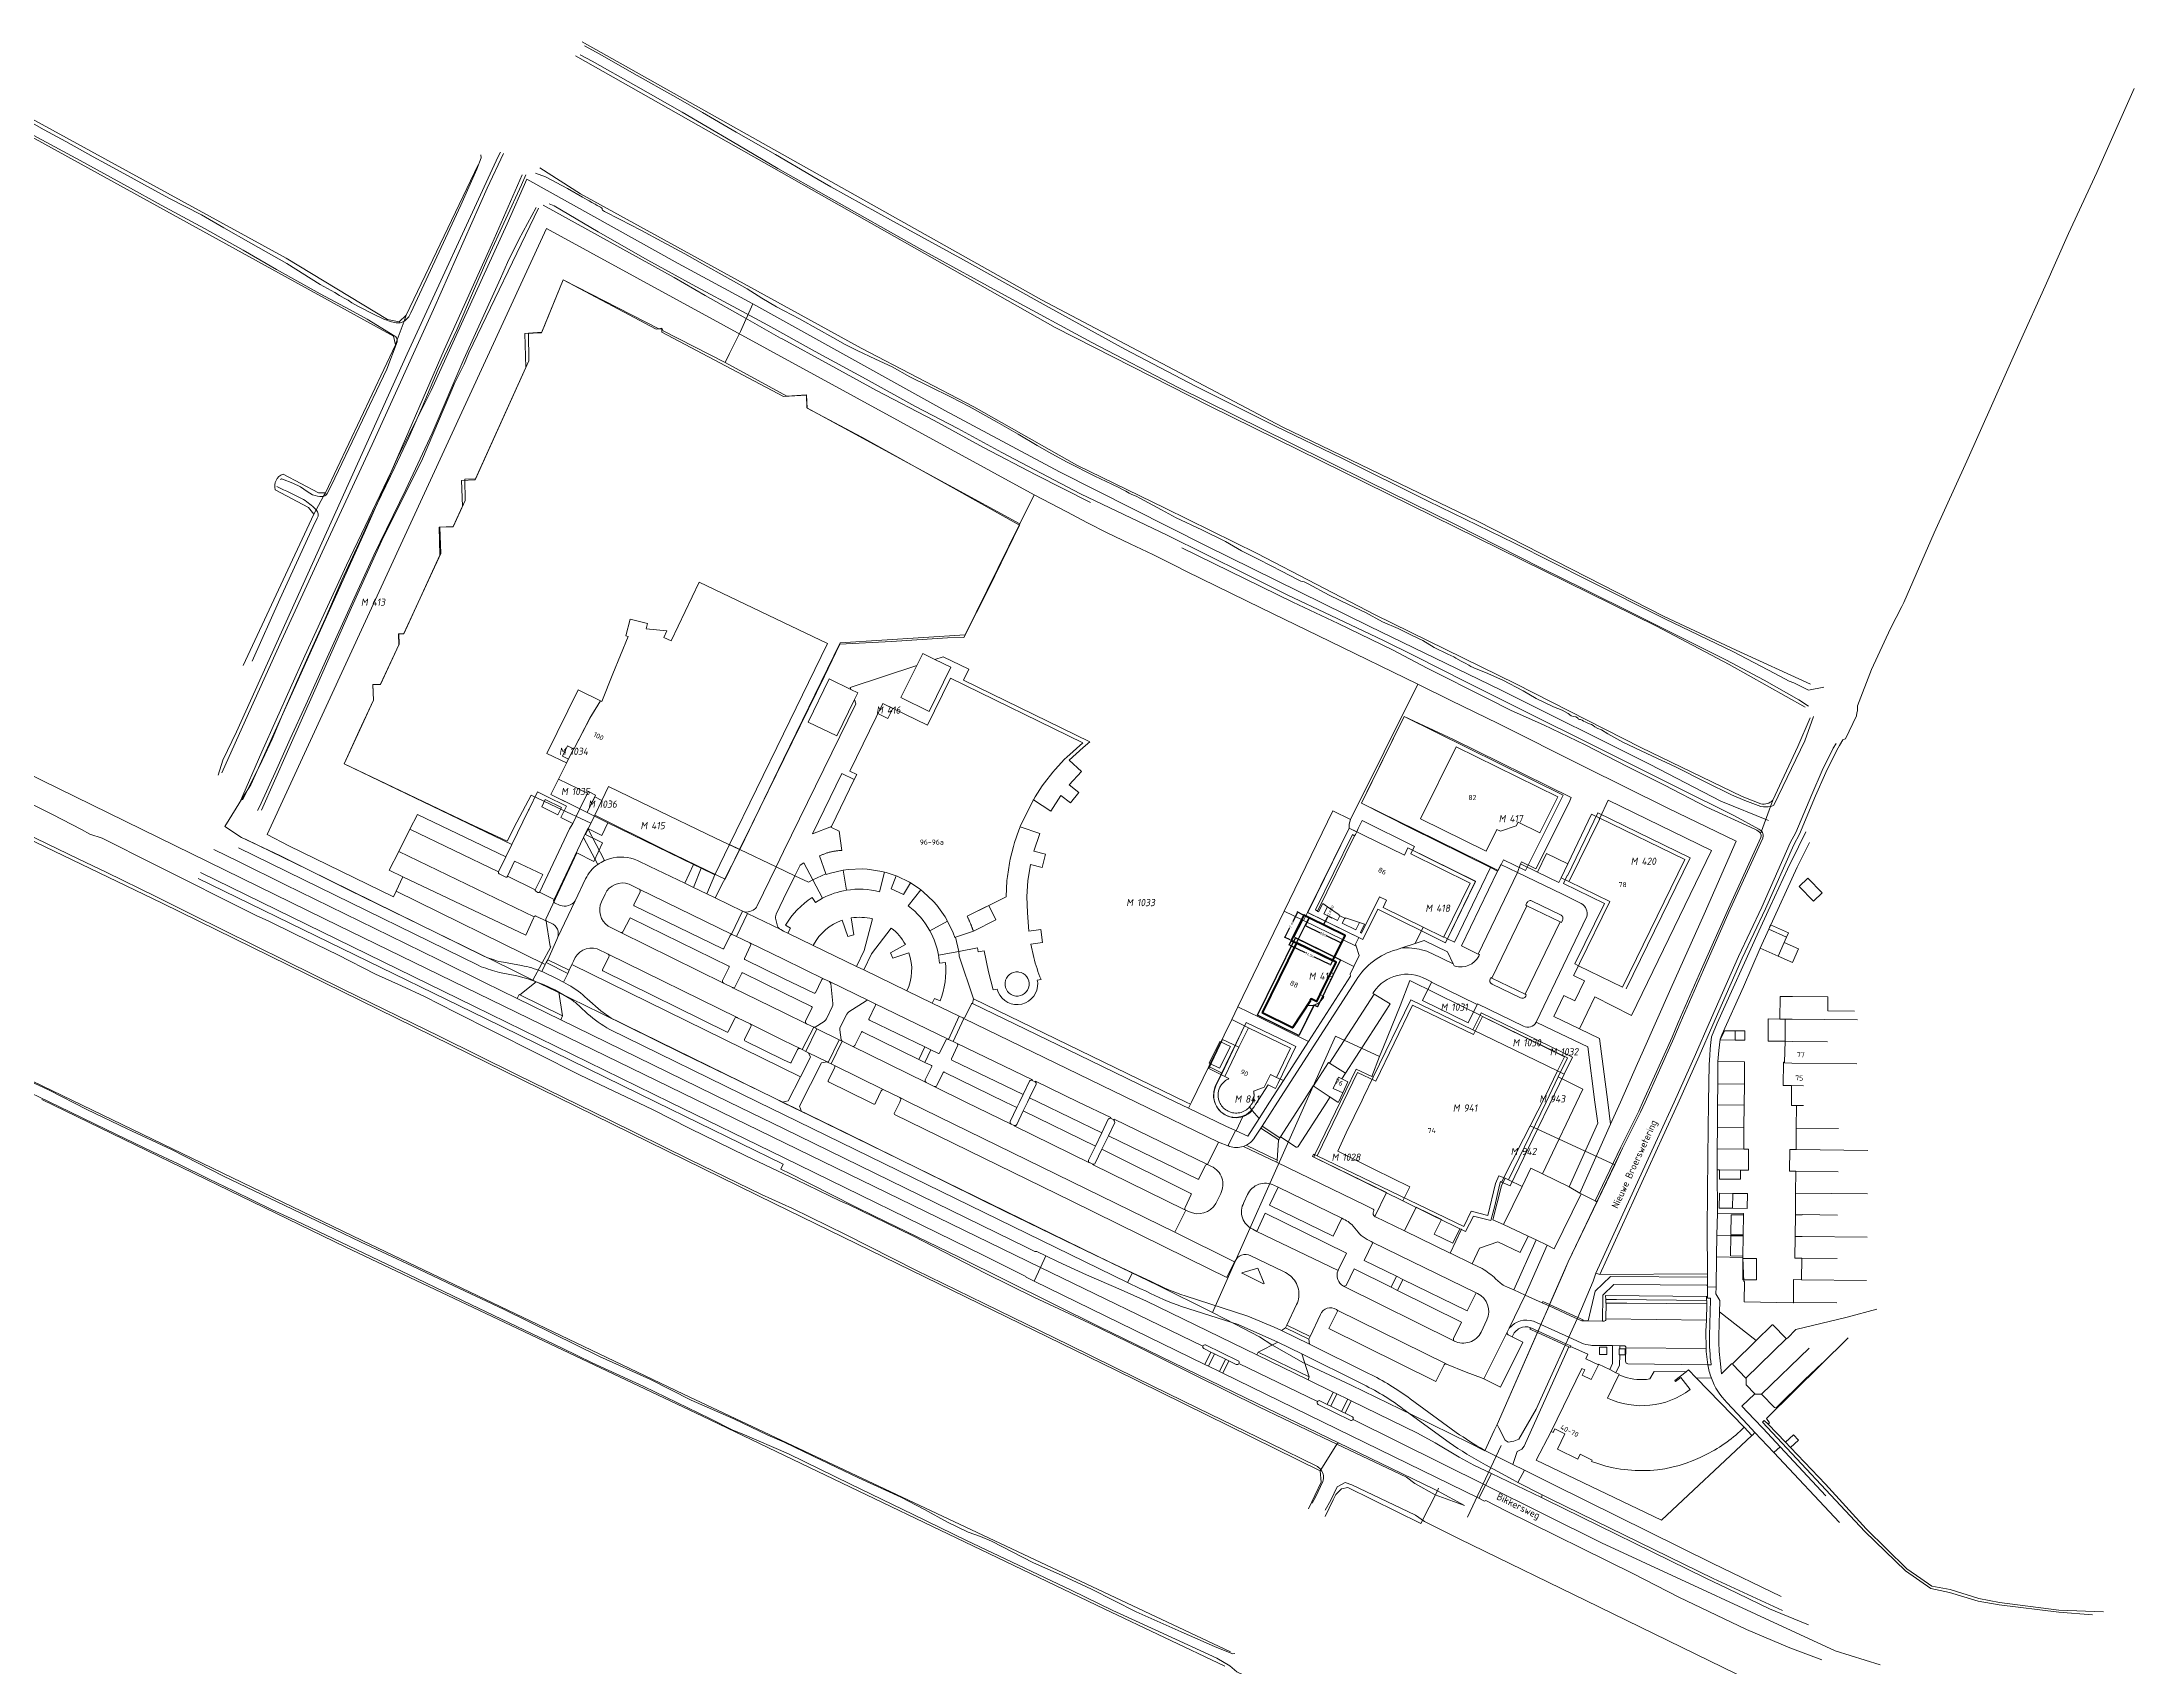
# Model space of a CAD drawing. Header units: metres. Extents: x 152715 to 153336, y 472170 to 473297.
# Drawn here: x 152815 to 153336, y 472860 to 473264 of the extents above; entities that cross this region are included whole.
import ezdxf
from ezdxf.enums import TextEntityAlignment as Align
from ezdxf.lldxf.tags import DXFTag

# ---------------------------------------------------------------- set-up
doc = ezdxf.new("R2010")
doc.units = ezdxf.units.M
for name, color, linetype, lineweight in [('B-WE-KG-GRENS_KADASTRAAL-G', 150, 'KG-KADASTRAAL-SO', 18), ('B-WE-OG-BEBOUWING-T50', 7, 'Continuous', 50), ('B-WE-OG-TOPOGRAFIE-G', 8, 'Continuous', 0), ('B-WE-OG-TOPOGRAFIE-T70', 7, 'Continuous', 70)]:
    doc.layers.add(name, color=color, linetype=linetype, lineweight=lineweight)
doc.layers.add('B-WE-KG-GRENS_KADASTRAAL-S', color=7, linetype='Continuous')
doc.styles.add('Legend', font='calibri.ttf')
doc.styles.add('NLCS-ISO', font='', dxfattribs={"height": 1.8})
doc.styles.add('NLCS-ISO-M250-T50', font='', dxfattribs={"height": 1.25})
doc.styles.add('NLCS-ISO-M250-T70', font='', dxfattribs={"height": 1.75})
doc.styles.get("Standard").update_dxf_attribs({"font": 'arial.ttf'})
doc.styles.get('NLCS-ISO').set_extended_font_data('NLCS-ISO')
doc.styles.get('NLCS-ISO-M250-T50').set_extended_font_data('NLCS-ISO')
doc.styles.get('NLCS-ISO-M250-T70').set_extended_font_data('NLCS-ISO')
tags = doc.linetypes.add('KG-KADASTRAAL-SO', pattern='A,5.5,-2,["K",Standard,S=1.8,R=0,X=0,Y=-0.9],-2,5.5,-2,[5,NLCS.SHX,S=0.75,R=0,X=0,Y=0],-2', length=19).pattern_tags.tags
tags[6] = DXFTag(74, 10)
doc.dimstyles.get("Standard").update_dxf_attribs({"dimtxt": 0.63, "dimasz": 0.18, "dimexe": 0.18, "dimexo": 0.0625, "dimgap": 0.09, "dimtad": 0, "dimdec": 4, "dimzin": 0, "dimdsep": 46, "dimtxsty": 'Standard', "dimcen": 0.09, "dimadec": 0, "dimazin": 0, "dimtfac": 1, "dimtdec": 4, "dimtofl": 0, "dimtmove": 0, "dimatfit": 3, "dimfxl": 1, "dimtolj": 1, "dimtzin": 0, "dimarcsym": 0})

msp = doc.modelspace()

# ---------------------------------------------------------------- texts
at = {"layer": 'B-WE-OG-BEBOUWING-T50', "color": 9, "linetype": 'Continuous', "style": 'NLCS-ISO-M250-T50'}
for s, rotation, p in [('100', 332.8, (152953.91, 473091.074)), ('86', 333.8, (153149.115, 473057.5)), ('88', 333.9, (153127.181, 473029.358)), ('77', 358.9, (153253.387, 473011.788)), ('90', 334.2, (153114.767, 473007.254)), ('76', 334.9, (153138.352, 473004.907)), ('75', 358.9, (153252.99, 473005.98)), ('40-70', 334.2, (153195.744, 472918.124))]:
    msp.add_text(s, height=1.25, rotation=rotation, dxfattribs=at).set_placement(p, align=Align.MIDDLE_CENTER)
for s, p in [('82', (153171.567, 473075.826)), ('96-96a', (153036.889, 473064.723)), ('78', (153208.998, 473054.132)), ('74', (153161.441, 472992.896))]:
    msp.add_text(s, height=1.25, dxfattribs=at).set_placement(p, align=Align.MIDDLE_CENTER)
at = {"layer": 'B-WE-OG-TOPOGRAFIE-T70', "color": 9, "linetype": 'Continuous', "style": 'NLCS-ISO-M250-T70'}
for s, rotation, p in [('Nieuwe Broerswetering', 65.4, (153211.914, 472984.545)), ('Bikkersweg', 333.9, (153183.032, 472899.412))]:
    msp.add_text(s, height=1.75, rotation=rotation, dxfattribs=at).set_placement(p, align=Align.MIDDLE_CENTER)

# ---------------------------------------------------------------- blocks, each defined once
blk = doc.blocks.new('SKG-PERCEELNUMMER-SO')
at = {"style": 'NLCS-ISO', "oblique": 10, "flags": 1}
for tag, p in [('GEMEENTECODE', (0, 2.55)), ('PERCEELGROOTTE', (0, -2.45))]:
    blk.add_attdef(tag, text='', height=1.8, dxfattribs=at).set_placement(p, align=Align.MIDDLE_CENTER)
at = {"style": 'NLCS-ISO', "oblique": 10}
blk.add_attdef('SECTIE', text='', height=1.8, dxfattribs=at).set_placement((-0.5, 0), align=Align.MIDDLE_RIGHT)
blk.add_attdef('PERCEELNUMMER', text='', height=1.8, dxfattribs=at).set_placement((0.5, 0), align=Align.MIDDLE_LEFT)
blk = doc.blocks.new('*D2')
at = {"color": 0, "lineweight": -2, "transparency": 16777216}
for p, q in [((153127.96, 473047.13), (153126.81, 473044.84)), ((153129.33, 473046.65), (153127.88, 473047.37)), ((153126.18, 473040.35), (153124.73, 473041.08)), ((153124.97, 473041.16), (153126.12, 473043.45))]:
    blk.add_line(p, q, dxfattribs=at)
at = {"color": 0, "transparency": 16777216}
for points in [[(153127.94, 473047.15), (153127.99, 473047.12), (153128.04, 473047.29)], [(153124.95, 473041.17), (153125, 473041.14), (153124.89, 473041)]]:
    blk.add_solid(points, dxfattribs=at)
at = {"layer": 'Defpoints', "color": 0, "transparency": 16777216}
for p in [(153129.39, 473046.62), (153124.89, 473041), (153126.24, 473040.32)]:
    blk.add_point(p, dxfattribs=at)
at = {"color": 0, "transparency": 16777216, "insert": (153126.47, 473044.14), "char_height": 0.63, "attachment_point": 5, "rotation": 63.437}
blk.add_mtext('\\A1;7 m', dxfattribs=at)
blk = doc.blocks.new('*D3')
at = {"color": 0, "lineweight": -2, "transparency": 16777216}
for p, q in [((153130.87, 473045.85), (153129.88, 473043.82)), ((153130.12, 473043.9), (153133.68, 473042.17)), ((153138.81, 473039.67), (153135.25, 473041.4)), ((153139.88, 473041.46), (153138.89, 473039.43))]:
    blk.add_line(p, q, dxfattribs=at)
at = {"color": 0, "transparency": 16777216}
for points in [[(153130.14, 473043.93), (153130.11, 473043.87), (153129.96, 473043.98)], [(153138.82, 473039.69), (153138.79, 473039.64), (153138.97, 473039.59)]]:
    blk.add_solid(points, dxfattribs=at)
at = {"layer": 'Defpoints', "color": 0, "transparency": 16777216}
for p in [(153130.9, 473045.91), (153138.97, 473039.59), (153139.91, 473041.52)]:
    blk.add_point(p, dxfattribs=at)
at = {"color": 0, "transparency": 16777216, "insert": (153134.47, 473041.78), "char_height": 0.63, "attachment_point": 5, "rotation": 334.004}
blk.add_mtext('\\A1;10m', dxfattribs=at)
blk = doc.blocks.new('*D5')
at = {"color": 0, "lineweight": -2, "transparency": 16777216}
for p, q in [((153135.6, 473043.58), (153134.36, 473044.19)), ((153134.6, 473044.27), (153135.52, 473046.14)), ((153136.68, 473045.77), (153135.44, 473046.38)), ((153135.6, 473046.3), (153135.68, 473046.46))]:
    blk.add_line(p, q, dxfattribs=at)
at = {"color": 0, "transparency": 16777216}
for points in [[(153134.58, 473044.28), (153134.63, 473044.26), (153134.52, 473044.11)], [(153135.5, 473046.15), (153135.55, 473046.13), (153135.6, 473046.3)]]:
    blk.add_solid(points, dxfattribs=at)
at = {"layer": 'Defpoints', "color": 0, "transparency": 16777216}
for p in [(153135.6, 473046.3), (153136.74, 473045.74), (153135.66, 473043.55)]:
    blk.add_point(p, dxfattribs=at)
at = {"color": 0, "transparency": 16777216, "insert": (153136.3, 473047.72), "char_height": 0.63, "attachment_point": 5, "rotation": 63.765}
blk.add_mtext('\\A1;2.4452', dxfattribs=at)
blk = doc.blocks.new('*D6')
at = {"color": 0, "lineweight": -2, "transparency": 16777216}
for p, q in [((153126.43, 473040.2), (153125.84, 473038.99)), ((153126.08, 473039.08), (153129.92, 473037.21)), ((153136.08, 473034.22), (153132.24, 473036.09)), ((153136.75, 473035.19), (153136.16, 473033.98))]:
    blk.add_line(p, q, dxfattribs=at)
at = {"color": 0, "transparency": 16777216}
for points in [[(153126.09, 473039.1), (153126.07, 473039.05), (153125.92, 473039.16)], [(153136.09, 473034.25), (153136.06, 473034.2), (153136.24, 473034.14)]]:
    blk.add_solid(points, dxfattribs=at)
at = {"layer": 'Defpoints', "color": 0, "transparency": 16777216}
for p in [(153126.45, 473040.26), (153136.24, 473034.14), (153136.78, 473035.25)]:
    blk.add_point(p, dxfattribs=at)
at = {"color": 0, "transparency": 16777216, "insert": (153131.08, 473036.65), "char_height": 0.63, "attachment_point": 5, "rotation": 334.0995, "style": 'Legend'}
blk.add_mtext('\\A1;11.5m', dxfattribs=at)

# ---------------------------------------------------------------- dimensions: what is measured, and where the dimension line sits
dim = msp.add_aligned_dim(p1=(153135.65528, 473043.55107), p2=(153136.73619, 473045.74439), distance=1.26214, dimstyle='Standard')
dim.commit()
dim.dimension.update_dxf_attribs({"geometry": '*D5', "text_midpoint": (153136.30245, 473047.71943)})
for p1, p2, distance, text, picture, middle in [((153129.38865, 473046.62032), (153126.24048, 473040.32342), -1.50519, '7 m', '*D2', (153126.46826, 473044.14496)), ((153130.9011, 473045.90896), (153139.90975, 473041.51594), -2.14538, '10m', '*D3', (153134.46509, 473041.78413))]:
    dim = msp.add_aligned_dim(p1=p1, p2=p2, distance=distance, text=text, dimstyle='Standard')
    dim.commit()
    dim.dimension.update_dxf_attribs({"geometry": picture, "text_midpoint": middle})
dim = msp.add_aligned_dim(p1=(153126.45373, 473040.25914), p2=(153136.77564, 473035.24698), distance=-1.22663, text='11.5m', dimstyle='Standard', override={"dimtxsty": 'Legend'})
dim.commit()
dim.dimension.update_dxf_attribs({"geometry": '*D6', "text_midpoint": (153131.07889, 473036.64964)})

# ---------------------------------------------------------------- linework, layer by layer
for p, q in [((153127.767, 473039.64), (153130.9011, 473045.90896)), ((153130.9011, 473045.90896), (153129.38865, 473046.62032)), ((153130.9011, 473045.90896), (153139.90975, 473041.51594)), ((153126.24048, 473040.32342), (153127.72155, 473039.55264)), ((153136.77564, 473035.24698), (153139.90975, 473041.51594)), ((153136.77564, 473035.24698), (153136.77564, 473035.24698))]:
    msp.add_line(p, q)
at = {"color": 242, "lineweight": 40, "true_color": 0xcd2027}
msp.add_lwpolyline([(153127.767, 473039.64), (153136.77564, 473035.24698), (153139.88235, 473041.45976), (153130.8745, 473045.8524), (153129.54195, 473046.5411), (153129.54195, 473046.5411), (153126.45373, 473040.25914), (153127.767, 473039.64), (153136.77564, 473035.24698), (153136.77564, 473035.24698)], dxfattribs=at)
at = {"transparency": 33554526}
msp.add_lwpolyline([(153118.03, 473021.61), (153127.505, 473040.909), (153138.72, 473035.388), (153132.996, 473023.731), (153132.12481, 473024.15884), (153128.347, 473016.531), (153118.03, 473021.61), (153118.03, 473021.61), (153118.03, 473021.61)], dxfattribs=at)
at = {"layer": 'B-WE-KG-GRENS_KADASTRAAL-G'}
for points in [[(152865.394, 473076), (152867.236, 473078.975), (152877.126, 473100.874), (152895.492, 473141.611), (152903.734, 473160.213), (152912.211, 473177.167), (152918.441, 473190.865), (152931.156, 473218.651), (152936.018, 473229.803)], [(152936.018, 473229.803), (152973.761, 473208.825), (152992.362, 473198.726)], [(152917.64, 473143.23), (152920.646, 473149.767), (152920.622, 473155.054), (152923.265, 473155.169), (152936.552, 473184.515), (152936.418, 473191.428), (152939.772, 473191.648), (152945.101, 473204.688), (152968.947, 473192.501), (152969.657, 473192.708), (152969.966, 473191.997), (152985.446, 473184.16)], [(152992.362, 473198.726), (152989.23, 473191.83), (152986.48, 473186.35), (152985.446, 473184.16)], [(152992.362, 473198.726), (153040.171, 473172.195), (153068.697, 473156.895), (153105.051, 473138.577), (153146.048, 473118.419), (153178.568, 473102.656), (153215.871, 473084.043), (153233.479, 473074.954), (153245.305, 473070.092)], [(152985.446, 473184.16), (153000.766, 473175.792), (153005.706, 473176.069), (153005.901, 473172.794), (153019.492, 473165.515), (153040.213, 473154.018), (153058.713, 473143.643), (153051.099, 473127.95), (153044.876, 473115.69), (153040.812, 473115.567), (153026.896, 473114.705), (153013.964, 473113.966), (153010.144, 473106.036), (153000.104, 473085.544), (152992.159, 473069.279), (152988.966, 473062.839)], [(152914.566, 473136.543), (152914.347, 473143.126), (152917.64, 473143.23)], [(152905.423, 473116.658), (152914.566, 473136.543)], [(152904.208, 473114.016), (152904.152, 473116.614), (152905.423, 473116.658)], [(152899.613, 473104.022), (152904.208, 473114.016)], [(152897.802, 473100.081), (152897.668, 473103.958), (152899.613, 473104.022)], [(152894.27, 473092.398), (152897.802, 473100.081)], [(152952.002, 473069.398), (152943.45, 473073.427), (152937.112, 473076.412), (152933.541, 473069.701), (152931.116, 473064.952), (152921.509, 473069.443), (152899.076, 473080.131), (152890.543, 473084.213), (152894.27, 473092.398)], [(152946.176, 473088.686), (152944.907, 473086.134), (152946.391, 473085.396), (152947.638, 473087.936)], [(152946.176, 473088.686), (152947.638, 473087.936)], [(152943.937, 473080.4), (152942.042, 473076.54), (152949.242, 473073.011), (152951.134, 473076.871)], [(152943.937, 473080.4), (152951.134, 473076.871)], [(152937.5, 473030.368), (152932.021, 473033.094), (152916.777, 473040.571), (152891.777, 473052.763), (152874.485, 473061.362), (152864.947, 473065.833), (152860.807, 473068.592), (152865.394, 473076)], [(152952.93, 473075.991), (152951.02, 473072.087), (152952.854, 473071.192)], [(152952.93, 473075.991), (152954.719, 473075.114)], [(152952.966, 473071.425), (152954.719, 473075.114)], [(152954.719, 473075.114), (152956.369, 473078.584)], [(152988.966, 473062.839), (152983.003, 473065.67), (152966.86, 473073.524), (152956.369, 473078.584)], [(152952.002, 473069.398), (152952.854, 473071.192)], [(152952.854, 473071.192), (152952.966, 473071.425)], [(152988.966, 473062.839), (152985.414, 473055.477), (152983.543, 473056.37), (152970.145, 473062.897), (152952.966, 473071.425)], [(153197.103, 473034.394), (153204.461, 473049.462), (153194.297, 473054.445), (153195.149, 473056.384), (153195.238, 473056.362), (153201.839, 473069.895), (153201.792, 473069.916), (153202.82, 473072.023), (153225.797, 473060.813), (153209.862, 473028.148)], [(152950.677, 473066.61), (152952.002, 473069.398)], [(152950.677, 473066.61), (152954.902, 473064.523)], [(152954.902, 473064.523), (152952.692, 473059.931)], [(153172.372, 473054.967), (153155.513, 473063.283), (153154.616, 473061.476), (153140.906, 473068.203), (153130.59, 473047.193)], [(153207.012, 472984.392), (153208.99, 472988.51), (153213.46, 472997.49), (153214.59, 473000), (153221.78, 473015.94), (153223.31, 473019.6), (153229.12, 473032.88), (153235.81, 473048.02), (153243.9, 473065.74)], [(152948.512, 473062.052), (152940.74, 473045.55), (152941.842, 473038.716)], [(152948.512, 473062.052), (152952.692, 473059.931)], [(153164.883, 473039.669), (153172.372, 473054.967)], [(153130.59, 473047.193), (153144.27, 473040.458)], [(153147.988, 473048.005), (153144.27, 473040.458)], [(153147.988, 473048.005), (153164.883, 473039.669)], [(152937.5, 473030.368), (152941.994, 473038.641), (152941.842, 473038.716)], [(153127.505, 473040.909), (153137.822, 473035.83), (153138.72, 473035.388), (153132.996, 473023.731), (153132.098, 473024.172), (153128.347, 473016.531), (153118.03, 473021.61)], [(153118.03, 473021.61), (153127.505, 473040.909)], [(153198.001, 473033.954), (153197.103, 473034.394)], [(153208.963, 473028.588), (153198.001, 473033.954)], [(153106.821, 472947.626), (153093.103, 472954.376), (153072.809, 472964.233), (153054.989, 472972.792), (153041.073, 472979.75), (153015.501, 472992.369), (152994.337, 473002.661), (152974.601, 473012.208), (152954.458, 473022.14), (152943.227, 473027.644), (152937.5, 473030.368)], [(153148.437, 473011.314), (153149.389, 473013.738), (153153.542, 473023.983), (153155.982, 473030.245), (153168.771, 473023.944), (153173.471, 473021.62)], [(153146.866, 473006.163), (153156.224, 473025.465), (153171.707, 473017.974)], [(153171.707, 473017.974), (153173.471, 473021.62)], [(153171.707, 473017.974), (153192.808, 473007.766)], [(153173.471, 473021.62), (153173.742, 473022.179), (153196.469, 473011.182)], [(153173.471, 473021.62), (153174.072, 473021.323)], [(153174.072, 473021.323), (153185.084, 473015.878), (153194.549, 473011.295), (153192.808, 473007.766)], [(153106.821, 472947.626), (153130.199, 473000.028), (153137.428, 473016.383), (153148.437, 473011.314)], [(153132.328, 472986.905), (153142.615, 473008.216)], [(153146.485, 473006.347), (153142.615, 473008.216)], [(153146.485, 473006.347), (153148.437, 473011.314)], [(153192.808, 473007.766), (153189.74, 473001.543), (153185.963, 472994.055)], [(153192.808, 473007.766), (153194.436, 473006.978)], [(153196.469, 473011.182), (153194.436, 473006.978)], [(153144.477, 473001.235), (153146.866, 473006.163)], [(153146.866, 473006.163), (153146.485, 473006.347)], [(153194.436, 473006.978), (153190.851, 472999.565)], [(153154.267, 472975.369), (153155.984, 472978.903), (153147.173, 472983.218), (153138.034, 472987.803), (153140.117, 472992.315), (153144.094, 473000.446)], [(153144.094, 473000.446), (153144.464, 473001.202)], [(153144.464, 473001.202), (153144.477, 473001.235)], [(153190.851, 472999.565), (153187.781, 472993.22)], [(153178.817, 472980.07), (153184.34, 472990.837), (153185.963, 472994.055)], [(153187.781, 472993.22), (153180.961, 472979.121)], [(153185.963, 472994.055), (153187.781, 472993.22)], [(153187.781, 472993.22), (153207.012, 472984.392)], [(153132.037, 472986.302), (153132.328, 472986.905)], [(153154.267, 472975.369), (153132.037, 472986.302)], [(153176.97, 472918.22), (153177.72, 472919.74), (153194.61, 472958.24), (153195.4, 472960.22), (153207.012, 472984.392)], [(153178.352, 472979.333), (153177.147, 472974.15), (153176.158, 472970.497), (153171.813, 472971.607), (153169.849, 472967.745), (153161.668, 472971.716), (153154.267, 472975.369)], [(153178.551, 472980.187), (153178.352, 472979.333)], [(153178.551, 472980.187), (153178.817, 472980.07)], [(153180.961, 472979.121), (153178.817, 472980.07)], [(153174.709, 472913.179), (153170.904, 472915.041), (153156.698, 472921.999), (153141.385, 472929.544), (153129.483, 472935.087), (153121.627, 472939.563), (153118.522, 472941.573), (153112.676, 472944.587), (153106.821, 472947.626)], [(153176.97, 472918.22), (153174.709, 472913.179)]]:
    msp.add_lwpolyline(points, dxfattribs=at)
for points in [[(153023.457, 473096.742), (153024.68, 473099.25), (153027.187, 473098.027), (153025.963, 473095.52)], [(153154.536, 473095.957), (153194.154, 473076.441), (153184.837, 473057.616), (153179.3, 473060.348), (153177.969, 473057.659), (153173.644, 473059.792), (153157.672, 473067.672), (153143.94, 473074.447), (153145.266, 473077.139)], [(153117.22, 472998.811), (153117.569, 472999.357), (153120.7, 473004.255), (153122.498, 473003.379), (153123.154, 473004.728), (153127.573, 473013.828), (153125.774, 473014.701), (153115.242, 473019.815), (153110.176, 473009.379), (153108.911, 473006.774), (153107.525, 473003.919), (153107.123, 473002.585), (153107.066, 473001.234), (153107.377, 472999.809), (153107.981, 472998.619), (153108.894, 472997.575), (153109.997, 472996.814), (153111.26, 472996.341), (153112.641, 472996.191), (153114.024, 472996.395), (153115.3, 472996.935), (153116.324, 472997.703)]]:
    msp.add_lwpolyline(points, close=True, dxfattribs=at)
at = {"layer": 'B-WE-OG-TOPOGRAFIE-G'}
for points in [[(152903.323, 473188.576), (152902.794, 473190.693), (152715.153, 473294.029)], [(152903.16, 473190.725), (152896.222, 473194.953), (152891.87, 473197.357), (152884.55, 473201.202), (152873.657, 473207.288), (152865.387, 473212.079), (152855.723, 473217.493), (152844.981, 473223.313), (152836.565, 473227.981), (152824.772, 473234.473), (152814.153, 473240.195), (152804.538, 473245.475), (152794.607, 473251.113), (152784.359, 473256.721), (152772.431, 473263.425), (152756.068, 473272.417), (152745.789, 473278.158), (152733.941, 473284.516), (152722.081, 473291.025), (152715.795, 473294.41)], [(152903.505, 473194), (152902.338, 473194.245), (152900.431, 473194.905), (152897.801, 473196.142), (152894.067, 473198.097), (152892.419, 473198.983), (152891.563, 473199.622), (152890.546, 473200.157), (152889.326, 473200.807), (152888.216, 473201.584), (152884.574, 473203.563), (152876.234, 473208.803), (152867.296, 473213.877), (152860.55, 473217.703), (152854.959, 473220.862), (152846.818, 473225.06), (152838.238, 473229.796), (152831.087, 473233.683), (152828.01, 473235.331), (152821.18, 473239.145), (152815.819, 473242.1), (152809.045, 473245.885), (152806.672, 473247.174), (152798.549, 473251.473), (152795.585, 473253.151), (152792.822, 473254.689), (152791.964, 473255.192), (152791.367, 473255.567), (152790.868, 473255.913), (152790.503, 473256.173), (152790.199, 473256.288), (152789.615, 473256.524), (152788.66, 473257.02), (152783.408, 473260.055), (152778.272, 473262.706), (152775.327, 473264.196), (152772.377, 473265.898), (152767.984, 473268.46), (152763.274, 473270.955), (152757.48, 473274.268), (152753.184, 473276.623), (152747.993, 473279.542), (152744.615, 473281.462), (152735.585, 473286.257), (152726.749, 473291.144), (152719.988, 473295.033), (152716.976, 473296.582)], [(152716.989, 473297.269), (152876.09, 473210.084), (152901.357, 473194.871), (152904.191, 473194.235), (152905.988, 473195.929)], [(153173.008, 473144.51), (153124.185, 473168.151), (153064.257, 473199.769), (152949.829, 473263.97)], [(152950.418, 473262.944), (152954.252, 473260.867), (152962.192, 473256.357), (152973.719, 473249.905), (152979.76, 473246.411), (152988.161, 473241.468), (152997.959, 473235.897), (153007.024, 473230.614), (153011.769, 473227.893), (153027.336, 473219.271), (153044.811, 473209.715), (153066.115, 473197.797), (153084.997, 473187.48), (153102.565, 473178.244), (153122.559, 473168.266), (153139.067, 473160.305), (153160.524, 473149.646), (153182.027, 473139.159), (153200.477, 473129.817), (153219.499, 473120.324), (153236.418, 473112.178), (153246.888, 473106.666), (153250.501, 473104.821), (153251.622, 473104.403), (153255.286, 473102.534), (153259.123, 473103.328)], [(152948.175, 473260.492), (153067.642, 473192.846), (153105.98, 473173.32)], [(153255.31, 473098.535), (153252.848, 473100.131), (153244.284, 473105.014), (153234.688, 473110.081), (153223.556, 473115.638), (153212.451, 473121.258), (153199.263, 473127.758), (153188.592, 473133.049), (153167.374, 473143.816), (153145.619, 473154.475), (153126.208, 473164.119), (153098.441, 473177.812), (153076.78, 473189.124), (153055.955, 473200.364), (153034.411, 473212.225), (153010.616, 473225.629), (152998.553, 473232.469), (152987.213, 473239.202), (152974.705, 473246.443), (152963.203, 473253.057), (152952.307, 473259.153), (152949.291, 473260.704)], [(153203.294, 472957.056), (153219.005, 472991.4), (153222.731, 472999.588), (153228.064, 473011.404), (153231.477, 473019.201), (153232.957, 473022.63), (153238.789, 473035.824), (153244.62, 473048.125), (153251.62, 473064.062), (153253.043, 473066.717), (153257.079, 473076.206), (153259.618, 473082.091), (153262.343, 473087.63), (153263.045, 473088.736), (153263.826, 473090.206), (153264.53, 473090.47), (153267.21, 473096.192), (153267.35, 473096.948), (153267.463, 473097.441), (153267.53, 473097.872), (153267.521, 473098.599), (153267.521, 473098.611), (153271.022, 473107.661), (153275.709, 473117.872), (153278.538, 473123.349), (153279.032, 473124.409), (153286.574, 473141.753), (153294.711, 473159.598), (153308.052, 473189.39), (153314.243, 473203.113), (153320.031, 473216.237), (153327.15, 473231.475), (153336.415, 473252.358)], [(152929.452, 473236.546), (152928.918, 473235.444), (152906.185, 473186.278)], [(152860.035, 473082.006), (152866.656, 473096.715), (152874.879, 473114.955), (152886.025, 473139.105), (152897.494, 473163.68), (152912.777, 473197.336), (152926.145, 473227.527), (152930.192, 473236.145)], [(152905.988, 473195.929), (152923.921, 473233.385)], [(152907.167, 473196.542), (152919.554, 473223.302), (152923.612, 473232.31), (152924.65, 473235.069), (152924.592, 473235.836)], [(152938.209, 473231.303), (152940.651, 473230.39), (152946.167, 473227.428), (152949.906, 473225.283), (152951.036, 473224.676), (152951.527, 473224.419), (152952.244, 473224.011), (152953.038, 473223.579), (152953.587, 473223.264), (152954.078, 473222.949), (152954.376, 473222.784), (152954.612, 473222.643), (152954.785, 473222.459), (152954.813, 473222.261), (152954.846, 473222.03), (152955.38, 473221.729), (152959.283, 473219.748), (152964.424, 473217.106), (152969.66, 473214.252), (152975.425, 473211.227), (152980.333, 473208.355), (152985.43, 473205.569), (152990.887, 473202.502), (152994.596, 473200.194), (152998.262, 473198.001), (153003.917, 473195.015), (153008.648, 473192.351), (153012.242, 473190.347), (153015.298, 473188.605), (153018.33, 473187.109), (153022.85, 473184.956), (153027.063, 473183.046), (153031.423, 473180.581), (153036.342, 473178.119), (153041.694, 473175.481), (153046.204, 473173.199), (153053.177, 473169.249), (153058.403, 473166.318), (153063.19, 473163.484), (153066.823, 473161.398), (153070.664, 473159.325), (153077.556, 473155.848), (153081.753, 473153.803), (153083.66, 473152.928), (153084.386, 473152.554), (153085.258, 473152.088), (153086.047, 473151.627), (153086.725, 473151.239), (153087.794, 473150.845), (153088.767, 473150.398)], [(153243.448, 473074.259), (153238.792, 473076.113), (153213.522, 473088.237), (153182.356, 473104.168), (153147.326, 473121.274), (153117.984, 473136.578), (153095.032, 473147.871), (153073.046, 473158.58), (153047.356, 473173.105), (153019.271, 473187.676), (152949.428, 473226.095), (152939.242, 473232.577)], [(152864.422, 473074.423), (152869.993, 473087.234), (152880.729, 473111.071), (152891.11, 473133.671), (152902.202, 473156.926), (152915.45, 473187.256), (152927.328, 473213.563), (152934.884, 473230.899)], [(152865.232, 473075.208), (152869.498, 473083.76), (152872.561, 473090.311), (152875.173, 473096.49), (152878.693, 473104.424), (152882.199, 473112.422), (152885.77, 473120.297), (152889.97, 473129.921), (152894.198, 473139.07), (152896.73, 473144.819), (152899.827, 473151.182), (152903.119, 473158.103), (152906.666, 473165.498), (152909.918, 473173.04), (152913.932, 473182.498), (152918.562, 473192.277), (152922.961, 473202.549), (152926.044, 473209.605), (152930.759, 473219.884), (152934.706, 473228.378), (152935.82, 473230.842)], [(152938.333, 473222.737), (152934.016, 473214.724), (152931.235, 473209.014), (152929.509, 473205.024), (152920.354, 473184.939), (152912.437, 473166.566), (152905.916, 473152.534), (152897.934, 473136.197), (152892.622, 473124.529), (152886.314, 473110.657), (152880.989, 473098.915), (152877.088, 473090.45), (152873.759, 473082.98), (152869.417, 473073.538), (152868.973, 473072.586)], [(152938.901, 473222.552), (152921.611, 473186.565)], [(152972.764, 473205.295), (152940.125, 473223.28)], [(153243.576, 473067.444), (153243.44, 473067.58), (153242.924, 473067.962), (153236.845, 473071.262), (153222.309, 473078.471), (153209.06, 473085.081), (153198.076, 473090.63), (153188.217, 473095.474), (153170.27, 473104.499), (153156.953, 473111.183), (153149.43, 473114.885), (153136.329, 473121.111), (153125.445, 473126.297), (153114.997, 473131.488), (153095.51, 473141.11), (153073.954, 473151.466), (153054.345, 473161.711), (153043.419, 473167.717), (153032.691, 473173.281), (153020.536, 473179.984), (153007.872, 473186.854), (152996.026, 473193.425), (152989.591, 473196.941), (152977.252, 473203.581), (152966.143, 473209.633), (152953.806, 473216.629), (152942.824, 473223.11), (152941.606, 473223.681)], [(153062.414, 473151.227), (152940.892, 473217.502), (152871.36, 473066.64)], [(152980.492, 473200.796), (152972.764, 473205.295)], [(152939.713, 473191.489), (152945.101, 473204.688)], [(152945.101, 473204.688), (152968.283, 473192.435)], [(152990.504, 473195.155), (152980.492, 473200.796)], [(152905.438, 473194.411), (152905.988, 473195.929)], [(152999.2, 473190.212), (152990.504, 473195.155)], [(152903.323, 473188.576), (152903.756, 473189.771)], [(152905.438, 473194.411), (152903.756, 473189.771)], [(152935.53, 473191.35), (152939.713, 473191.489)], [(152935.814, 473182.908), (152935.53, 473191.35)], [(152968.283, 473192.435), (152969.63, 473192.48)], [(152969.63, 473192.48), (152969.656, 473191.71)], [(152969.656, 473191.71), (153000, 473175.672)], [(152999.767, 473189.913), (152999.2, 473190.212)], [(153011.311, 473183.621), (152999.767, 473189.913)], [(152906.185, 473186.278), (152863.691, 473092.214), (152860.311, 473085.115), (152859.128, 473081.347)], [(152885.86, 473151.667), (152903.323, 473188.576)], [(152886.327, 473151.55), (152887.371, 473153.565), (152901.157, 473182.492), (152903.722, 473189.243)], [(152921.611, 473186.565), (152920.446, 473183.723)], [(152899.944, 473139.84), (152910.038, 473160.16), (152918.033, 473178.915), (152920.446, 473183.723)], [(152923.199, 473154.907), (152935.814, 473182.908)], [(153023.155, 473177.149), (153011.311, 473183.621)], [(153000, 473175.672), (153005.669, 473175.969)], [(153005.669, 473175.969), (153005.801, 473172.87)], [(153037.465, 473169.679), (153023.155, 473177.149)], [(153005.801, 473172.87), (153058.827, 473143.936)], [(153049.755, 473162.999), (153037.465, 473169.679)], [(153105.98, 473173.32), (153217.422, 473118.472), (153235.559, 473108.918), (153254.427, 473098.312)], [(153062.852, 473156.135), (153049.755, 473162.999)], [(152875.17, 473155.106), (152877.772, 473154.056), (152879.669, 473153.172), (152881.279, 473152.001), (152882.672, 473151.2)], [(152875.319, 473156.324), (152884.141, 473151.667), (152885.86, 473151.667)], [(152919.79, 473154.79), (152923.199, 473154.907)], [(152919.996, 473148.366), (152919.79, 473154.79)], [(153076.429, 473149.312), (153062.852, 473156.135)], [(152882.998, 473146.407), (152881.675, 473147.995), (152873.364, 473152.454)], [(152883.561, 473147.441), (152885.403, 473150.827)], [(152885.403, 473150.827), (152885.86, 473151.667)], [(152917.664, 473143.281), (152919.996, 473148.366)], [(153058.827, 473143.936), (153062.414, 473151.227)], [(153062.414, 473151.227), (153070.51, 473146.99), (153075.66, 473144.18), (153080.58, 473141.71), (153086.29, 473138.99), (153091.94, 473136.37), (153097.31, 473133.66), (153100.37, 473132.08), (153118.91, 473123.04), (153136.12, 473114.7), (153158.01, 473104.022)], [(153088.767, 473150.398), (153094.089, 473147.418), (153097.742, 473145.452), (153104.167, 473142.456), (153110.073, 473139.527), (153114.038, 473137.208), (153118.36, 473135.052), (153124.183, 473132.127), (153127.827, 473130.163), (153128.32, 473129.906), (153128.825, 473129.697), (153129.298, 473129.593), (153129.647, 473129.498), (153130.66, 473128.987), (153135.877, 473126.22), (153140.853, 473123.816), (153144.905, 473121.907), (153149.217, 473119.588), (153153.059, 473117.92), (153156.588, 473116.148), (153159.221, 473114.923), (153162.033, 473113.175), (153165.419, 473111.522), (153166.906, 473110.862), (153167.416, 473110.519), (153168.75, 473109.733), (153169.744, 473109.249), (153170.645, 473108.735), (153171.142, 473108.417), (153172.49, 473107.885), (153174.799, 473106.923), (153179.193, 473105.068), (153184.212, 473102.392), (153187.433, 473100.515), (153191.759, 473098.432), (153193.939, 473097.579), (153195.446, 473096.781), (153196.206, 473096.196), (153196.787, 473095.998), (153197.317, 473095.9), (153197.759, 473095.651), (153197.879, 473095.515), (153198.02, 473095.364), (153198.24, 473095.261), (153198.52, 473095.233), (153198.954, 473095.111), (153199.235, 473094.869), (153199.677, 473094.627), (153200.17, 473094.398), (153200.771, 473094.149)], [(152865.403, 473108.704), (152882.998, 473146.407)], [(152867.648, 473109.807), (152874.499, 473125.201), (152882.837, 473143.302), (152883.802, 473145.337)], [(152883.561, 473147.441), (152882.998, 473146.407)], [(152914.152, 473143.162), (152917.664, 473143.281)], [(152914.388, 473136.156), (152914.152, 473143.162)], [(153000, 473085.332), (153014.113, 473114.378), (153045.235, 473116.309), (153058.827, 473143.936)], [(153255.822, 473104.006), (153237.279, 473112.528), (153219.373, 473120.856), (153173.008, 473144.51)], [(152899.944, 473139.84), (152892.376, 473123.165)], [(153126.843, 473124.5), (153099.157, 473138.013)], [(152905.402, 473116.61), (152914.388, 473136.156)], [(152957.482, 473106.589), (152961.24, 473115.874), (152960.669, 473116.04), (152961.794, 473120.27), (152966.068, 473119.131), (152965.72, 473117.835), (152970.944, 473117.327), (152970.184, 473115.681), (152972.003, 473114.815), (152978.973, 473129.403), (153000, 473119.367)], [(152892.376, 473123.165), (152883.527, 473103.327)], [(153138.114, 473119.129), (153126.843, 473124.5)], [(152904.02, 473116.56), (152905.402, 473116.61)], [(153000, 473119.367), (153010.94, 473114.145), (153000, 473091.71)], [(153151.693, 473112.614), (153138.114, 473119.129)], [(152899.574, 473103.934), (152904.117, 473113.815)], [(152904.117, 473113.815), (152904.02, 473116.56)], [(153037.661, 473110.195), (153034.637, 473111.682), (153033.172, 473108.702)], [(153160.28, 473107.996), (153151.693, 473112.614)], [(152954.42, 473099.858), (152954.713, 473099.747), (152957.482, 473106.589)], [(153033.172, 473108.702), (153016.6, 473103.19), (153016.75, 473102.75)], [(153033.172, 473108.702), (153029.233, 473100.692), (153036.221, 473097.256)], [(153036.221, 473097.256), (153041.625, 473108.246), (153037.661, 473110.195)], [(153062.213, 473075.287), (153066.58, 473072.45), (153069.07, 473076.3), (153071.48, 473074.48), (153073.54, 473077.09), (153071.14, 473078.95), (153074.2, 473082.29), (153071.12, 473085.14), (153074.63, 473088.26), (153076.262, 473089.649), (153044.82, 473105.02), (153046.13, 473107.75), (153039.72, 473110.88), (153037.661, 473110.195)], [(153175.526, 473100.393), (153160.28, 473107.996)], [(152883.527, 473103.327), (152876.441, 473087.279)], [(152897.663, 473103.868), (152899.574, 473103.934)], [(152897.798, 473100.072), (152897.663, 473103.868)], [(152954.42, 473099.858), (152948.794, 473102.621), (152941.031, 473086.813), (152945.91, 473084.417), (152946.391, 473085.396)], [(153016.75, 473102.75), (153011.345, 473105.372), (153006.123, 473094.607), (153013.229, 473091.16), (153017.616, 473100.203)], [(153017.616, 473100.203), (153018.451, 473101.925), (153016.75, 473102.75)], [(153037.592, 473097.373), (153041.57, 473105.53), (153041.578, 473105.526)], [(153041.578, 473105.526), (153074.51, 473089.44), (153070.53, 473085.88), (153069.97, 473085.34), (153067.66, 473082.83), (153067.04, 473082.1), (153065.02, 473079.51), (153064.44, 473078.74), (153062.66, 473076.02), (153062.213, 473075.287)], [(153141.236, 473070.379), (153158.01, 473104.022)], [(153158.01, 473104.022), (153166.229, 473100)], [(152765.541, 473095.827), (152769.166, 473095.087), (152777.265, 473091.349), (152789.102, 473085.488), (152808.716, 473076.12), (152817.876, 473071.62), (152825.122, 473067.882), (152827.175, 473066.682), (152830.221, 473065.69), (152843.12, 473059.229), (152868.64, 473046.423), (152871.732, 473045.015), (152878.355, 473041.831), (152888.946, 473036.616), (152898.291, 473031.816), (152904.775, 473028.955), (152910.52, 473026.256), (152918.32, 473022.31), (152927.572, 473017.672), (152949.332, 473006.711), (152967.353, 472998.151), (152976.652, 472993.397), (152990.543, 472986.614), (153003.188, 472980.637), (153014.194, 472975.33)], [(152777.948, 473098.296), (152885.656, 473045.645)], [(152890.501, 473084.199), (152897.798, 473100.072)], [(152954.42, 473099.858), (152951.952, 473095.96), (152947.767, 473087.869)], [(152954.42, 473099.858), (152951.712, 473095.548), (152947.767, 473087.869)], [(153017.616, 473100.203), (153017.96, 473099.19), (153000, 473062.394)], [(153017.598, 473080.309), (153018.2, 473081.54), (153016.46, 473082.39), (153024.68, 473099.25), (153035.85, 473093.8), (153037.592, 473097.373)], [(153156.223, 473068.22), (153143.94, 473074.447), (153154.536, 473095.957), (153166.89, 473090.262)], [(153166.229, 473100), (153178.02, 473094.23), (153199.31, 473083.55), (153220.24, 473073.15), (153237.296, 473064.922), (153229.28, 473046.8), (153220.99, 473028.28), (153213.86, 473012.15), (153212.68, 473009.57), (153208.451, 473000)], [(153181.204, 473097.529), (153175.526, 473100.393)], [(153189.259, 473093.887), (153181.204, 473097.529)], [(153246.463, 473073.794), (153246.648, 473073.898), (153254.341, 473089.943), (153256.513, 473095.994)], [(153000, 473091.71), (152986.532, 473064.09)], [(153199.629, 473088.932), (153189.259, 473093.887)], [(153200.771, 473094.149), (153201.245, 473093.982), (153201.624, 473093.766), (153202.059, 473093.416), (153202.792, 473092.983), (153203.714, 473092.695), (153205.343, 473091.639), (153209.011, 473089.638), (153215.04, 473086.781), (153222.348, 473083.392), (153229.683, 473079.612), (153236.116, 473076.464), (153239.459, 473075.056), (153243.461, 473073.595)], [(153246.39, 473075.141), (153252.608, 473088.532), (153255.713, 473095.675)], [(153133.687, 472908.161), (153082.769, 472933.223), (152997.838, 472974.631), (152845.173, 473049.508), (152768.708, 473086.285)], [(153132.98, 472909.213), (153121.08, 472915.065), (153103.187, 472923.816), (153087.894, 472931.242), (153071.181, 472939.45), (153049.966, 472949.88), (153032.927, 472958.174), (153015.398, 472967.015), (153002.188, 472973.465), (152994.452, 472976.984), (152976.547, 472985.662), (152956.675, 472995.448), (152933.454, 473006.864), (152914.381, 473016.318), (152890.228, 473028.104), (152875.945, 473035.147), (152852.774, 473046.603), (152843.748, 473051.093), (152831.227, 473057.225), (152824.467, 473060.506), (152813.82, 473065.624), (152796.956, 473073.979), (152785.375, 473079.485), (152771.053, 473086.588), (152768.847, 473087.622)], [(152876.441, 473087.279), (152869.945, 473072.707)], [(152946.391, 473085.396), (152942.042, 473076.54), (152947.065, 473074.078)], [(152944.907, 473086.134), (152946.176, 473088.686), (152947.767, 473087.869)], [(152946.391, 473085.396), (152944.907, 473086.134)], [(152944.907, 473086.134), (152945.618, 473085.781)], [(152946.391, 473085.396), (152945.618, 473085.781)], [(152989.06, 473062.89), (153000, 473085.332)], [(153158.673, 473070.524), (153167.505, 473088.454), (153192.814, 473075.987)], [(153195.646, 473074.592), (153196.167, 473075.84), (153166.89, 473090.262)], [(153210.263, 473083.495), (153199.629, 473088.932)], [(153221.82, 473000), (153227.15, 473011.81), (153230.56, 473019.6), (153232.04, 473023.03), (153237.88, 473036.24), (153243.71, 473048.54), (153250.72, 473064.5), (153252.14, 473067.15), (153256.16, 473076.6), (153258.71, 473082.51), (153261.47, 473088.12), (153262.18, 473089.24)], [(152890.501, 473084.199), (152932.327, 473064.133)], [(153017.598, 473080.309), (153014.52, 473081.77), (153007.21, 473066.8), (153011.883, 473068.621)], [(153011.883, 473068.621), (153017.598, 473080.309)], [(153219.403, 473078.865), (153210.263, 473083.495)], [(152936.622, 473072.956), (152938.719, 473077.215), (152940.883, 473076.151)], [(152940.883, 473076.151), (152945.883, 473073.694), (152944.492, 473070.855), (152945.292, 473070.462)], [(152949.242, 473073.011), (152951.361, 473077.334)], [(152951.02, 473072.087), (152953.138, 473076.415), (152951.361, 473077.334)], [(153062.213, 473075.287), (153062.16, 473075.2), (153058.92, 473068.58), (153058.89, 473068.5)], [(153192.814, 473075.987), (153188.377, 473067.023), (153182.957, 473069.706), (153182.495, 473068.777), (153178.585, 473067.415), (153177.66, 473067.856), (153174.996, 473062.473), (153158.673, 473070.524)], [(153203.28, 473070.686), (153205.38, 473075.184), (153231.098, 473062.604), (153211.169, 473021.522), (153202.04, 473026.198), (153198.232, 473018.233)], [(153229.972, 473073.41), (153219.403, 473078.865)], [(153245.83, 473073.61), (153246.39, 473075.141)], [(152930.83, 473061.057), (152908.801, 473071.57), (152906.891, 473067.91)], [(152932.327, 473064.133), (152936.476, 473072.656)], [(152936.476, 473072.656), (152936.622, 473072.956)], [(152945.292, 473070.462), (152946.986, 473069.63)], [(152947.065, 473074.078), (152948.743, 473073.255)], [(152947.476, 473069.39), (152949.242, 473073.011)], [(152948.743, 473073.255), (152949.242, 473073.011)], [(152949.242, 473073.011), (152951.02, 473072.087)], [(152956.231, 473069.546), (152951.02, 473072.087)], [(153124.71, 473047.566), (153136.828, 473072.519), (153141.236, 473070.379)], [(153141.236, 473070.379), (153140.846, 473069.182)], [(153142.756, 473067.298), (153143.141, 473068.079), (153144.124, 473070.071), (153157.129, 473063.657), (153156.656, 473062.697)], [(153195.646, 473074.592), (153187.384, 473058.081), (153183.795, 473059.77), (153183.582, 473059.273)], [(153195.355, 473059.297), (153201.279, 473071.71), (153203.28, 473070.686)], [(153195.598, 473054.921), (153195.726, 473055.212), (153195.783, 473055.198), (153203.192, 473070.386), (153203.144, 473070.407), (153203.28, 473070.686)], [(153203.28, 473070.686), (153224.46, 473060.353), (153208.963, 473028.588)], [(153240.885, 473068.457), (153229.972, 473073.41)], [(153243.576, 473067.444), (153245.83, 473073.61)], [(152865.91, 473065.45), (152881.449, 473057.859), (152925.19, 473036.42)], [(152871.36, 473066.64), (152876.76, 473063.83), (152902.832, 473051.064)], [(152906.891, 473067.91), (152904.147, 473062.405)], [(152906.891, 473067.91), (152929.002, 473057.297)], [(152946.69, 473068.036), (152939.24, 473052.328)], [(152942.866, 473050.418), (152950.169, 473065.894)], [(152947.476, 473069.39), (152946.69, 473068.036)], [(152946.986, 473069.63), (152947.476, 473069.39)], [(152951.217, 473068.08), (152950.169, 473065.894)], [(152950.169, 473065.894), (152953.676, 473059.149)], [(152951.217, 473068.08), (152954.676, 473066.358), (152956.231, 473069.546)], [(152955.398, 473060.126), (152951.217, 473068.08)], [(152977.58, 473059.133), (152956.231, 473069.546)], [(153014.311, 473062.633), (153014.51, 473062.64), (153013.84, 473067.41), (153011.79, 473068.43), (153011.883, 473068.621)], [(153045.7, 473046.26), (153055.4, 473051.12), (153055.63, 473055.19), (153055.73, 473056.14), (153056.26, 473059.5), (153056.46, 473060.45), (153057.26, 473063.65), (153057.53, 473064.61), (153058.58, 473067.68), (153058.89, 473068.5)], [(153058.89, 473068.5), (153063.8, 473066.83), (153062.29, 473062.44), (153065.22, 473061.68), (153064.38, 473058.43), (153061.51, 473059.17), (153060.87, 473055.08), (153060.59, 473051.15), (153060.71, 473047.14), (153061.06, 473042.56), (153064.06, 473043), (153064.51, 473039.74), (153061.58, 473039.28), (153062.3, 473035.99)], [(153130.528, 473047.22), (153140.249, 473066.897)], [(153141.615, 473066.452), (153132.486, 473047.834)], [(153133.024, 473047.566), (153142.24, 473066.252)], [(153140.249, 473066.897), (153140.891, 473068.223)], [(153140.891, 473068.223), (153140.846, 473069.182)], [(153140.891, 473068.223), (153142.756, 473067.298)], [(153141.7, 473066.599), (153141.615, 473066.452)], [(153141.7, 473066.599), (153142.24, 473066.252)], [(153142.24, 473066.252), (153142.418, 473066.611)], [(153142.418, 473066.611), (153142.756, 473067.298)], [(153156.223, 473068.22), (153176.06, 473058.392)], [(153214.592, 473000), (153221.78, 473015.94), (153223.31, 473019.6), (153229.12, 473032.88), (153235.81, 473048.02), (153243.9, 473065.74)], [(153235.354, 473048.225), (153243.421, 473065.894)], [(153242.133, 473067.84), (153240.885, 473068.457)], [(153242.449, 473067.69), (153242.133, 473067.84)], [(153242.793, 473067.428), (153242.449, 473067.69)], [(153243.116, 473067.197), (153242.793, 473067.428)], [(153243.265, 473067.048), (153243.116, 473067.197)], [(153243.265, 473067.048), (153243.374, 473066.891)], [(153243.374, 473066.891), (153243.576, 473067.444)], [(153243.374, 473066.891), (153243.437, 473066.679)], [(153243.421, 473065.894), (153243.498, 473066.29)], [(153243.492, 473066.451), (153243.437, 473066.679)], [(153243.498, 473066.29), (153243.492, 473066.451)], [(153243.576, 473067.444), (153243.65, 473067.37), (153243.83, 473067.11), (153243.99, 473066.52), (153244, 473066.25), (153243.9, 473065.74)], [(153252.44, 473058.52), (153255.51, 473064.6)], [(153252.78, 473063.58), (153254.67, 473067.24)], [(152858.046, 473062.886), (152864.35, 473059.81), (152875.72, 473054.19), (152901.9, 473041.38), (152914.14, 473035.43), (152925.45, 473029.78)], [(152864.19, 473063.27), (152880.329, 473055.439), (152923.72, 473034.17)], [(152904.147, 473062.405), (152901.759, 473057.717), (152905.137, 473056.107)], [(152904.147, 473062.405), (152937.879, 473046.14)], [(152929.002, 473057.297), (152930.83, 473061.057)], [(152930.83, 473061.057), (152932.327, 473064.133)], [(152938.135, 473052.852), (152939.997, 473056.691), (152932.973, 473060.013), (152931.222, 473056.217)], [(152963.62, 473060.14), (152966.7, 473058.67), (152975.417, 473054.461)], [(152986.532, 473064.09), (152982.859, 473056.558)], [(152989.06, 473062.89), (152982.977, 473050.81)], [(152989.06, 473062.89), (152986.532, 473064.09)], [(152998.129, 473058.564), (152989.06, 473062.89)], [(153000, 473062.394), (152998.129, 473058.564)], [(153002.815, 473056.329), (153004.13, 473059.02), (153005.01, 473059.55), (153007.231, 473055.325)], [(153010.533, 473056.794), (153008.95, 473061.27), (153009.129, 473061.356), (153009.31, 473061.44), (153009.491, 473061.521), (153009.674, 473061.6), (153009.858, 473061.675), (153010.044, 473061.748), (153010.23, 473061.818), (153010.417, 473061.886), (153010.605, 473061.95), (153010.794, 473062.012), (153010.984, 473062.071), (153011.175, 473062.127), (153011.367, 473062.18), (153011.56, 473062.231), (153011.753, 473062.278), (153011.947, 473062.323), (153012.141, 473062.365), (153012.336, 473062.404), (153012.532, 473062.44), (153012.728, 473062.473), (153012.925, 473062.504), (153013.122, 473062.531), (153013.319, 473062.555)], [(153013.319, 473062.555), (153013.517, 473062.577), (153013.715, 473062.595), (153013.914, 473062.611), (153014.112, 473062.624), (153014.311, 473062.633)], [(153156.656, 473062.697), (153156.214, 473061.8), (153171.03, 473054.493), (153164.449, 473041.118)], [(153156.656, 473062.697), (153172.368, 473054.948), (153165.342, 473040.667)], [(153183.582, 473059.273), (153182.81, 473057.15)], [(153183.582, 473059.273), (153187.782, 473057.261)], [(153187.782, 473057.261), (153190.002, 473061.884), (153195.355, 473059.297)], [(153193.679, 473055.817), (153195.355, 473059.297)], [(153250.05, 473058.01), (153252.78, 473063.58)], [(152854.139, 473055.66), (152925.73, 473020.79), (152968.265, 473000)], [(152971.646, 473000), (152922.84, 473023.83), (152854.751, 473057.122)], [(152903.474, 473052.468), (152905.137, 473056.107)], [(152905.137, 473056.107), (152935.743, 473041.522), (152937.682, 473045.745), (152937.879, 473046.14)], [(152929.002, 473057.297), (152928.971, 473057.232)], [(152929.137, 473056.807), (152930.81, 473056.013)], [(152931.194, 473056.156), (152931.222, 473056.217)], [(152931.222, 473056.217), (152938.135, 473052.852)], [(152948.076, 473050.107), (152950.67, 473055.56)], [(152961.53, 473054.23), (152964.02, 473053.01)], [(152975.417, 473054.461), (152977.58, 473059.133)], [(152975.417, 473054.461), (152977.534, 473053.439)], [(152977.534, 473053.439), (152979.427, 473058.232)], [(152979.427, 473058.232), (152977.58, 473059.133)], [(152982.859, 473056.558), (152979.427, 473058.232)], [(152982.859, 473056.558), (152980.857, 473051.834)], [(152998.129, 473058.564), (152993.38, 473048.84)], [(152998.129, 473058.564), (153002.815, 473056.329)], [(153000, 473050.557), (153002.815, 473056.329)], [(153007.231, 473055.325), (153006.19, 473054.72), (153002.815, 473056.329)], [(153010.533, 473056.794), (153007.231, 473055.325)], [(153007.231, 473055.325), (153009.64, 473050.74)], [(153014.869, 473057.735), (153011.7, 473057.01), (153010.58, 473056.66), (153010.533, 473056.794)], [(153025.137, 473057.258), (153024.42, 473057.44), (153020.83, 473057.99), (153019.66, 473058.05), (153016.04, 473057.89), (153014.869, 473057.735)], [(153015.66, 473052.73), (153014.869, 473057.735)], [(153025.137, 473057.258), (153023.89, 473052.36)], [(153028.31, 473056.21), (153025.56, 473057.15), (153025.137, 473057.258)], [(153028.31, 473056.21), (153028.043, 473056.301), (153026.823, 473053.114), (153029.866, 473051.642), (153031.606, 473054.575), (153031.37, 473054.73)], [(153031.37, 473054.73), (153028.31, 473056.21)], [(153031.37, 473054.73), (153033.8, 473053.13), (153034.139, 473052.859)], [(153176.06, 473058.392), (153167.092, 473039.783), (153165.342, 473040.667)], [(153177.865, 473057.451), (153168.884, 473038.887), (153173.025, 473036.833)], [(153182.81, 473057.15), (153173.025, 473036.833)], [(153176.06, 473058.392), (153177.865, 473057.451)], [(153182.81, 473057.15), (153178.686, 473059.147), (153177.865, 473057.451)], [(153182.81, 473057.15), (153193.986, 473051.738)], [(153193.116, 473054.649), (153187.782, 473057.261)], [(153193.116, 473054.649), (153193.679, 473055.817)], [(153195.598, 473054.921), (153193.679, 473055.817)], [(153198.254, 473034.472), (153205.798, 473049.92), (153195.598, 473054.921)], [(153245.381, 473043.068), (153252.44, 473058.52)], [(153245.72, 473048.67), (153250.05, 473058.01)], [(152902.832, 473051.064), (152903.474, 473052.468)], [(152940.608, 473034.219), (152903.474, 473052.468)], [(152938.79, 473052.189), (152938.285, 473052.475)], [(152942.866, 473050.418), (152939.2, 473052.251)], [(152942.704, 473050.069), (152942.757, 473050.186)], [(152942.757, 473050.186), (152942.866, 473050.418)], [(152944.293, 473048.971), (152942.886, 473049.63)], [(152948.076, 473050.107), (152943.65, 473040.846)], [(152954.62, 473049.84), (152955.53, 473051.75)], [(152986.68, 473041.43), (152985.13, 473038.21), (152985.015, 473038.106), (152984.86, 473038.12), (152962.77, 473048.82), (152962.664, 473048.934), (152962.68, 473049.09), (152964.22, 473052.32)], [(152964.082, 473052.963), (152964.02, 473053.01)], [(152964.02, 473053.01), (152986.99, 473041.83)], [(152977.534, 473053.439), (152980.857, 473051.834)], [(152980.857, 473051.834), (152982.977, 473050.81)], [(152982.977, 473050.81), (152989.774, 473047.528)], [(152998.147, 473046.757), (153000, 473050.557)], [(153007.13, 473050.95), (153007.91, 473049.72), (153009.64, 473050.74)], [(153031.06, 473048.86), (153034.139, 473052.859)], [(153040.85, 473045.037), (153040.25, 473046.08), (153038.13, 473049), (153037.35, 473049.91), (153034.74, 473052.38), (153034.139, 473052.859)], [(153047.26, 473042.53), (153052.891, 473045.351), (153051.084, 473048.958), (153045.7, 473046.26)], [(153135.482, 473048.626), (153134.301, 473049.448), (153133.267, 473047.327), (153132.976, 473047.468), (153133.024, 473047.566)], [(153159.335, 473043.522), (153149.331, 473048.458), (153150.211, 473050.241), (153148.412, 473051.128), (153143.948, 473042.066), (153143.665, 473042.199), (153144.707, 473044.323), (153143.429, 473044.731)], [(153176.429, 473030.832), (153185.151, 473048.86)], [(153185.162, 473049.619), (153184.862, 473049), (153185.151, 473048.86)], [(153185.151, 473048.86), (153193.429, 473044.845)], [(153193.537, 473046.619), (153186.484, 473050.035)], [(153193.986, 473051.738), (153198.705, 473049.453)], [(153064.016, 472958.841), (152885.656, 473045.645)], [(152938.264, 473046.296), (152942.084, 473044.571)], [(152956.27, 473043.79), (152959.41, 473042.25)], [(152960.06, 473042.54), (152961.67, 473045.73), (152961.785, 473045.835), (152961.94, 473045.82), (152986.31, 473033.82), (152986.404, 473033.724), (152986.39, 473033.59), (152984.81, 473030.3)], [(152986.99, 473041.83), (152989.774, 473047.528)], [(152988.216, 473041.239), (152991.016, 473046.971)], [(152989.774, 473047.528), (152989.799, 473047.517)], [(152989.799, 473047.517), (152991.016, 473046.971)], [(152991.016, 473046.971), (152999.269, 473042.926)], [(152992.38, 473047.8), (152991.59, 473047.44)], [(152998.35, 473044.14), (152998.024, 473045.423)], [(153001.08, 473042.04), (153001.72, 473043.27), (153000.46, 473044.01)], [(153016.8, 473045.84), (153017.47, 473041.6), (153016, 473041.21), (153014.58, 473045.27)], [(153018.15, 473033.77), (153020.1, 473037.75), (153022.12, 473045.61)], [(153036.43, 473042.59), (153040.85, 473045.037)], [(153042.771, 473041.034), (153042.61, 473040.98), (153042.23, 473042.13), (153040.85, 473045.037)], [(153045.7, 473046.26), (153045.763, 473046.135), (153045.825, 473046.011), (153045.887, 473045.885), (153045.948, 473045.76), (153046.008, 473045.634), (153046.068, 473045.508), (153046.127, 473045.381), (153046.185, 473045.255), (153046.243, 473045.128), (153046.3, 473045), (153046.357, 473044.873), (153046.412, 473044.745), (153046.468, 473044.617), (153046.522, 473044.488), (153046.576, 473044.359), (153046.629, 473044.23), (153046.682, 473044.101), (153046.733, 473043.972), (153046.785, 473043.842), (153046.835, 473043.712), (153046.885, 473043.581), (153046.934, 473043.451), (153046.983, 473043.32), (153047.031, 473043.189), (153047.078, 473043.058), (153047.124, 473042.926), (153047.17, 473042.794), (153047.215, 473042.662), (153047.26, 473042.53)], [(153113.133, 473023.727), (153124.71, 473047.566)], [(153124.71, 473047.566), (153129.309, 473045.314)], [(153142.044, 473033.766), (153134.019, 473037.793), (153127.203, 473041.096), (153129.309, 473045.314)], [(153129.309, 473045.314), (153129.539, 473045.201)], [(153130.528, 473047.22), (153129.539, 473045.201)], [(153129.539, 473045.201), (153142.622, 473038.794)], [(153142.622, 473038.794), (153142.445, 473039.316), (153143.252, 473040.955), (153130.528, 473047.22)], [(153133.024, 473047.566), (153132.486, 473047.834)], [(153138.566, 473046.403), (153137.94, 473045.169), (153134.576, 473046.86), (153135.482, 473048.626)], [(153138.566, 473046.403), (153138.334, 473046.516), (153138.377, 473046.613), (153135.482, 473048.626)], [(153139.791, 473045.806), (153138.566, 473046.403)], [(153139.791, 473045.806), (153139.131, 473044.536)], [(153142.523, 473042.868), (153139.131, 473044.536)], [(153143.429, 473044.731), (153139.992, 473045.83), (153139.943, 473045.732), (153139.791, 473045.806)], [(153143.429, 473044.731), (153142.523, 473042.868)], [(153193.429, 473044.845), (153184.713, 473026.856)], [(153193.429, 473044.845), (153193.748, 473044.69), (153194.028, 473045.299)], [(153200.087, 473046.171), (153195.177, 473035.984)], [(153228.662, 473033.081), (153235.354, 473048.225)], [(153242.93, 473042.54), (153245.72, 473048.67)], [(153245.381, 473043.068), (153245.853, 473044.127), (153250.316, 473042.136), (153249.844, 473041.078)], [(152943.49, 473040.511), (152941.225, 473035.443)], [(152943.65, 473040.846), (152943.49, 473040.511)], [(152959.41, 473042.25), (152985.04, 473029.63)], [(152986.99, 473041.83), (152987.313, 473041.673)], [(152987.313, 473041.673), (152988.216, 473041.239)], [(152988.216, 473041.239), (152991.585, 473039.618)], [(153000, 473030.766), (152990.33, 473035.45), (152990.236, 473035.569), (152990.24, 473035.72), (152991.78, 473038.99)], [(152991.585, 473039.618), (153000, 473035.533)], [(152999.269, 473042.926), (152999.28, 473042.92)], [(152999.281, 473042.919), (153000, 473042.568)], [(153000, 473042.568), (153001.08, 473042.04)], [(153007.36, 473038.99), (153001.08, 473042.04)], [(153007.457, 473039.174), (153007.36, 473038.99)], [(153007.36, 473038.99), (153018.15, 473033.77)], [(153026.8, 473043.32), (153021.92, 473036.89), (153019.95, 473032.9)], [(153031.21, 473037.14), (153027.16, 473035.79), (153026.61, 473037.13), (153030.32, 473039.23)], [(153047.26, 473042.53), (153042.771, 473041.034)], [(153042.771, 473041.034), (153043.65, 473037.52)], [(153142.044, 473033.766), (153143.397, 473036.513), (153142.622, 473038.794)], [(153157.329, 473039.508), (153153.984, 473038.379)], [(153157.329, 473039.508), (153159.335, 473043.522)], [(153166.763, 473034.435), (153165.377, 473037.407), (153159.535, 473040.253), (153157.329, 473039.508)], [(153164.449, 473041.118), (153164.402, 473041.022), (153159.335, 473043.522)], [(153165.342, 473040.667), (153164.449, 473041.118)], [(153232.58, 473019.6), (153242.93, 473042.54)], [(153245.381, 473043.068), (153243.255, 473038.3)], [(153245.381, 473043.068), (153249.844, 473041.078)], [(153247.717, 473036.31), (153249.844, 473041.078)], [(152923.72, 473034.17), (152924.687, 473033.697)], [(152925.19, 473036.42), (152926.074, 473035.988)], [(152927.912, 473035.382), (152926.074, 473035.988)], [(152934.703, 473034), (152930.245, 473034.792)], [(152939.752, 473032.518), (152940.608, 473034.219)], [(152940.608, 473034.219), (152940.882, 473034.762)], [(152940.882, 473034.762), (152941.225, 473035.443)], [(152940.882, 473034.762), (152946.211, 473032.005)], [(152941.225, 473035.443), (152946.597, 473032.828)], [(152946.615, 473032.867), (152947.229, 473034.218)], [(152947.229, 473034.218), (152947.63, 473035.1)], [(152947.229, 473034.218), (153004.227, 473006.311)], [(152953.54, 473038.15), (152956.26, 473036.82)], [(152985.94, 473017.42), (152954.99, 473032.63), (152954.873, 473032.734), (152954.88, 473032.89), (152956.48, 473036.14)], [(152956.349, 473036.761), (152956.26, 473036.82)], [(152956.26, 473036.82), (152988.429, 473021.025)], [(153000, 473035.533), (153010.1, 473030.63)], [(153019.95, 473032.9), (153018.15, 473033.77)], [(153043.65, 473037.52), (153038.57, 473036.6)], [(153038.57, 473036.6), (153038.84, 473034.6), (153040.35, 473034.71)], [(153053.46, 473027.38), (153053.23, 473028.11), (153052.23, 473027.9), (153051.01, 473032.38), (153049.94, 473037.64), (153048.47, 473037.42), (153048.312, 473038.36), (153043.65, 473037.52)], [(153043.65, 473037.52), (153043.76, 473036.33), (153047.26, 473025.71)], [(153141.088, 473031.826), (153142.044, 473033.766)], [(153153.984, 473038.379), (153152.644, 473037.927)], [(153166.763, 473034.435), (153161.485, 473036.967)], [(153167.277, 473033.844), (153167.003, 473033.922), (153166.763, 473034.435)], [(153173.025, 473036.833), (153173.3, 473036.697), (153173.135, 473036.322)], [(153195.177, 473035.984), (153187.43, 473019.91)], [(153198.001, 473033.954), (153196.773, 473031.525), (153199.471, 473030.198), (153197.048, 473025.206), (153194.343, 473026.533), (153191.832, 473021.275), (153198.232, 473018.233)], [(153198.001, 473033.954), (153198.254, 473034.472)], [(153208.963, 473028.588), (153198.001, 473033.954)], [(153239.07, 473028.66), (153243.255, 473038.3)], [(153247.717, 473036.31), (153243.255, 473038.3)], [(153212.26, 472811.052), (153154.635, 472838.271), (153112.89, 472858.143), (153111.174, 472859.592), (153107.95, 472861.548), (153094.574, 472867.682), (153084.754, 472872.127), (153081.996, 472873.403), (153071.605, 472878.476), (153058.507, 472884.703), (153045.523, 472890.855), (153032.276, 472897.267), (153016.63, 472904.833), (153001.177, 472912.367), (152989.649, 472917.386), (152987.38, 472918.292), (152981.648, 472921.206), (152965.146, 472929.132), (152952.296, 472935.032), (152944.831, 472938.72), (152929.678, 472945.977), (152922.051, 472949.55), (152908.659, 472956.024), (152893.521, 472963.305), (152878.377, 472970.471), (152872.419, 472973.232), (152862.928, 472977.863), (152856.691, 472980.878), (152849.144, 472984.593), (152842.804, 472987.595), (152831.243, 472993.14), (152819.49, 472998.859), (152807.728, 473004.536), (152798.186, 473009.275), (152785.102, 473015.583), (152775.945, 473020.114), (152764.807, 473025.416), (152756.215, 473029.68), (152754.879, 473030.477)], [(153112.415, 472862.666), (153111.909, 472862.628), (153111.614, 472862.716), (153107.322, 472864.437), (153099.014, 472868.06), (153087.814, 472873.077), (153076.72, 472878.723), (153069.382, 472882.125), (153062.247, 472885.303), (153051.753, 472890.65), (153049.048, 472891.841), (153045.975, 472892.925), (153040.822, 472895.385), (153035.109, 472898.519), (153029.167, 472901.609), (153018.631, 472906.398), (153007.549, 472911.726), (153000.282, 472915.213), (152999.519, 472915.569), (152996.034, 472917.034), (152987.554, 472921.082), (152977.001, 472925.796), (152966.645, 472930.993), (152954.151, 472936.61), (152942.477, 472942.356), (152930.176, 472948.418), (152917.829, 472954.227), (152907.589, 472959.167), (152894.802, 472965.143), (152881.671, 472971.447), (152873.807, 472975.175), (152860.496, 472981.548), (152847.655, 472988.068), (152836.446, 472993.301), (152826.417, 472998.13), (152817.005, 473002.918), (152807.267, 473007.52), (152800.663, 473010.697), (152791.049, 473015.28), (152779.67, 473020.915), (152765.545, 473027.373), (152761.74, 473029.424), (152758.529, 473031.018), (152755.763, 473032.198)], [(152925.45, 473029.78), (152933.621, 473025.791)], [(152938.333, 473029.955), (152936.301, 473030.708), (152933.519, 473031.422), (152929.225, 473032.278)], [(152938.333, 473029.955), (152934.277, 473026.685)], [(152943.996, 473027.378), (152943.044, 473027.937), (152940.379, 473029.197), (152938.333, 473029.955)], [(152939.847, 473032.48), (152939.752, 473032.518)], [(152945.182, 473029.812), (152943.738, 473030.584), (152939.847, 473032.48)], [(152946.211, 473032.005), (152945.182, 473029.812)], [(152945.182, 473029.812), (152946.301, 473029.213)], [(152946.597, 473032.828), (152946.211, 473032.005)], [(152946.615, 473032.867), (152946.597, 473032.828)], [(152985.04, 473029.63), (152987.25, 473028.52)], [(152987.25, 473028.52), (152987.356, 473028.472)], [(152987.356, 473028.472), (153000, 473022.288)], [(152987.95, 473028.73), (152989.6, 473032.07), (152989.705, 473032.184), (152989.86, 473032.18), (153000, 473027.202)], [(153009.43, 473030.37), (153007.91, 473027.17), (153007.786, 473027.075), (153007.63, 473027.07), (153000, 473030.766)], [(153007.89, 473018.68), (153010.06, 473020.06), (153010.393, 473020.347), (153010.64, 473020.71), (153012.12, 473023.74), (153012.241, 473024.115), (153012.24, 473024.51), (153011.72, 473029.51)], [(153010.1, 473030.63), (153011.413, 473029.999)], [(153011.413, 473029.999), (153021.13, 473025.285)], [(153030.7, 473027.66), (153019.95, 473032.9)], [(153058.585, 473032.373), (153058.451, 473032.392)], [(153064.13, 473030.52), (153063.17, 473030.31), (153063.29, 473029.69)], [(153142.621, 473030.36), (153123.05, 473000)], [(153130.732, 473015.042), (153141.223, 473031.372)], [(153141.088, 473031.826), (153141.223, 473031.372)], [(153161.348, 473029.829), (153159.132, 473025.32), (153170.497, 473019.734), (153172.728, 473024.272)], [(153161.408, 473029.952), (153160.036, 473030.612)], [(153161.408, 473029.952), (153161.348, 473029.829)], [(153172.728, 473024.272), (153161.348, 473029.829)], [(153176.429, 473030.832), (153176.14, 473030.971), (153175.998, 473030.68)], [(153184.713, 473026.856), (153176.429, 473030.832)], [(153176.454, 473029.332), (153183.529, 473025.914)], [(153222.85, 473019.797), (153228.662, 473033.081)], [(153233.67, 473016.71), (153239.07, 473028.66)], [(152775.323, 473023.314), (152895.047, 472965.503), (152975.083, 472927.27), (153111.344, 472863.109)], [(152934.277, 473026.685), (152934.1, 473026.772), (152933.621, 473025.791)], [(152933.621, 473025.791), (152944.484, 473020.486)], [(152934.277, 473026.685), (152944.874, 473021.464)], [(152943.996, 473027.378), (152946.968, 473025.617)], [(152943.996, 473027.378), (152944.874, 473021.464)], [(152949.213, 473023.793), (152951.142, 473021.984)], [(152951.043, 473025.656), (152954.481, 473022.751), (152957.071, 473020.902), (152958.957, 473019.971), (152960.603, 473019.104)], [(153000, 473027.202), (153006.97, 473023.78), (153007.071, 473023.658), (153007.08, 473023.5), (153005.46, 473020.15)], [(153014.36, 473015.51), (153014.02, 473018.01), (153014.029, 473018.406), (153014.16, 473018.78), (153015.72, 473021.9), (153015.958, 473022.198), (153016.26, 473022.43), (153020.53, 473025.21)], [(153021.13, 473025.285), (153021.14, 473025.28)], [(153021.14, 473025.28), (153022.62, 473024.56)], [(153022.82, 473023.92), (153021.25, 473020.66), (153021.251, 473020.511), (153021.36, 473020.41), (153035.179, 473013.705)], [(153022.62, 473024.56), (153040.997, 473015.626)], [(153037.02, 473024.6), (153030.7, 473027.66)], [(153038.99, 473025.24), (153037.56, 473025.82), (153037.02, 473024.6)], [(153043.685, 473021.386), (153037.02, 473024.6)], [(153045.26, 473021.23), (153046.79, 473024.42), (153046.916, 473024.526), (153047.08, 473024.51)], [(153047.26, 473025.71), (153047.08, 473024.51)], [(153047.08, 473024.51), (153076.35, 473010.31), (153097.679, 473000)], [(153047.26, 473025.71), (153100.263, 473000)], [(153111.611, 473020.592), (153113.133, 473023.727)], [(153118.615, 473021.014), (153113.133, 473023.727)], [(153133.678, 473026.78), (153134.561, 473026.292), (153134.443, 473026.049), (153134.277, 473025.765), (153134.148, 473025.577), (153133.847, 473025.214), (153133.608, 473024.982), (153133.394, 473024.804), (153133.126, 473024.614), (153132.865, 473024.461), (153132.651, 473024.354), (153132.384, 473024.244), (153132.104, 473024.152), (153131.794, 473024.077), (153131.461, 473024.026), (153130.931, 473024.005), (153130.402, 473024.058), (153131.21, 473025.28)], [(153135.999, 473009.678), (153147.074, 473026.867)], [(153147.074, 473026.867), (153151.067, 473024.426), (153150.264, 473023.132), (153139.983, 473007.205)], [(153146.998, 473027.4), (153146.798, 473027.036), (153147.074, 473026.867)], [(153147.523, 473005.181), (153156.689, 473024.13), (153171.875, 473016.783)], [(153172.728, 473024.272), (153172.812, 473024.443)], [(153184.273, 473018.876), (153172.812, 473024.443)], [(153184.883, 473026.369), (153185.002, 473026.717), (153184.713, 473026.856)], [(153248.179, 473020.663), (153248.237, 473026.283)], [(153266.772, 473022.65), (153260.093, 473022.719), (153260.128, 473026.161), (153251.318, 473026.251), (153248.237, 473026.283)], [(152944.874, 473021.464), (152944.945, 473021.429), (152944.484, 473020.486)], [(152944.484, 473020.486), (152986.438, 473000)], [(152956.691, 473018.059), (152993.651, 473000)], [(152960.603, 473019.104), (152997.926, 473000.854)], [(152987.82, 473020.8), (152986.2, 473017.53)], [(152988.48, 473021), (152988.429, 473021.025)], [(152988.48, 473021), (152991.652, 473019.449)], [(153000, 473010.533), (152990.35, 473015.26), (152990.247, 473015.381), (152990.25, 473015.54), (152991.85, 473018.8)], [(152991.652, 473019.449), (153000, 473015.352)], [(153000, 473022.288), (153005.698, 473019.501)], [(153007.534, 473018.61), (153004.652, 473013.064)], [(153008.287, 473018.24), (153005.56, 473012.61)], [(153005.698, 473019.501), (153005.7, 473019.5)], [(153005.7, 473019.5), (153007.534, 473018.61)], [(153007.534, 473018.61), (153007.89, 473018.68)], [(153007.534, 473018.61), (153008.287, 473018.24)], [(153008.287, 473018.24), (153013.82, 473015.526)], [(153041.05, 473015.6), (153043.685, 473021.386)], [(153044.898, 473020.8), (153042.233, 473015.067)], [(153044.63, 473020.93), (153043.685, 473021.386)], [(153044.63, 473020.93), (153044.898, 473020.8)], [(153044.898, 473020.8), (153087.8, 473000)], [(153105.9, 473008.833), (153111.611, 473020.592)], [(153114.834, 473018.959), (153109.238, 473007.22)], [(153114.834, 473018.959), (153111.611, 473020.592)], [(153113.413, 473013.648), (153115.762, 473018.511)], [(153115.762, 473018.511), (153114.834, 473018.959)], [(153115.762, 473018.511), (153126.289, 473013.427), (153122.768, 473006.137)], [(153130.732, 473015.042), (153118.615, 473021.014)], [(153171.875, 473016.783), (153174.053, 473021.284), (153195.279, 473011.015), (153192.971, 473006.243)], [(153187.43, 473019.91), (153187.417, 473019.883)], [(153202.105, 473000), (153200.331, 473013.766), (153191.791, 473017.803), (153187.43, 473019.91)], [(153198.232, 473018.233), (153203.255, 473015.846), (153205.283, 473000)], [(153221.322, 473016.139), (153222.85, 473019.797)], [(153231.17, 473016.21), (153232.58, 473019.6)], [(153237.028, 473017.726), (153234.342, 473017.752), (153233.322, 473015.452), (153237.006, 473015.417)], [(153237.028, 473017.726), (153237.006, 473015.417)], [(153237.028, 473017.726), (153239.442, 473017.703), (153239.42, 473015.394), (153237.006, 473015.417)], [(153248.179, 473020.663), (153245.284, 473020.692), (153245.228, 473015.172), (153249.454, 473015.129)], [(153248.179, 473020.663), (153249.51, 473020.649)], [(153249.454, 473015.129), (153249.51, 473020.649)], [(153249.51, 473020.649), (153251.26, 473020.631)], [(153267.469, 473020.468), (153251.26, 473020.631)], [(153000, 473015.352), (153004.12, 473013.33)], [(153003.45, 473013.05), (153001.84, 473009.83), (153001.752, 473009.731), (153001.62, 473009.74), (153000, 473010.533)], [(153004.12, 473013.33), (153004.041, 473013.353)], [(153004.652, 473013.064), (153004.12, 473013.33)], [(153005.56, 473012.61), (153004.652, 473013.064)], [(153006.209, 473012.289), (153005.56, 473012.61)], [(153013.82, 473015.526), (153011.1, 473009.87)], [(153014.589, 473015.149), (153011.808, 473009.528)], [(153013.82, 473015.526), (153014.589, 473015.149)], [(153014.36, 473015.51), (153014.589, 473015.149)], [(153014.589, 473015.149), (153017.09, 473013.92)], [(153017.09, 473013.92), (153017.101, 473013.914)], [(153017.101, 473013.914), (153035.463, 473004.89)], [(153017.76, 473014.11), (153019.38, 473017.42), (153019.391, 473017.434), (153019.52, 473017.53), (153019.67, 473017.52), (153033.664, 473010.629)], [(153035.179, 473013.705), (153033.664, 473010.629)], [(153035.179, 473013.705), (153036.699, 473012.968)], [(153036.699, 473012.968), (153035.18, 473009.883)], [(153036.699, 473012.968), (153038.55, 473012.07), (153038.697, 473012.071), (153038.82, 473012.15), (153040.37, 473015.39)], [(153040.997, 473015.626), (153041.05, 473015.6)], [(153041.05, 473015.6), (153042.233, 473015.067)], [(153043.347, 473013.959), (153041.797, 473010.724), (153041.781, 473010.56), (153041.87, 473010.43)], [(153042.233, 473015.067), (153043.242, 473014.581)], [(153061.888, 473005.372), (153061.973, 473005.55), (153043.242, 473014.581)], [(153105.875, 473008.387), (153109.361, 473015.605)], [(153109.361, 473015.605), (153113.413, 473013.648)], [(153109.891, 473006.355), (153113.413, 473013.648)], [(153124.496, 473005.334), (153130.732, 473015.042)], [(153214.136, 473000.206), (153221.322, 473016.139)], [(153230.68, 473011.55), (153230.8, 473013.26)], [(153230.8, 473013.26), (153230.94, 473014.83)], [(153230.94, 473014.83), (153231.17, 473016.21)], [(153232.97, 473012.84), (153232.717, 473010.061)], [(153232.97, 473012.84), (153233.31, 473015.64)], [(153233.31, 473015.64), (153233.67, 473016.71)], [(153249.348, 473009.887), (153249.454, 473015.129)], [(153249.454, 473015.129), (153251.204, 473015.112)], [(153251.204, 473015.112), (153260.003, 473014.993)], [(153010.832, 473010.003), (153009.459, 473009.728), (153003.933, 472998.941), (153004.447, 472997.665)], [(153006.209, 473012.289), (153006.705, 473011.143), (153004.227, 473006.311)], [(153006.209, 473012.289), (153010.832, 473010.003)], [(153011.1, 473009.87), (153010.832, 473010.003)], [(153012.69, 473008.53), (153011.11, 473005.27), (153011.09, 473005.13), (153011.19, 473005.03), (153021.431, 473000)], [(153011.808, 473009.528), (153011.1, 473009.87)], [(153012.491, 473009.199), (153011.808, 473009.528)], [(153012.491, 473009.199), (153024.99, 473003.04)], [(153033.664, 473010.629), (153035.18, 473009.883)], [(153035.18, 473009.883), (153036.81, 473009.08), (153036.91, 473008.981), (153036.9, 473008.84), (153035.29, 473005.57)], [(153038.19, 473004.14), (153039.77, 473007.39), (153039.872, 473007.488), (153040.01, 473007.46), (153055.259, 473000)], [(153041.87, 473010.43), (153059.658, 473001.838)], [(153105.9, 473008.833), (153101.63, 473000)], [(153109.891, 473006.355), (153105.875, 473008.387)], [(153105.9, 473008.833), (153109.238, 473007.22)], [(153109.238, 473007.22), (153107.699, 473004.033)], [(153131.975, 473004.059), (153135.703, 473009.862), (153135.999, 473009.678)], [(153135.999, 473009.678), (153139.983, 473007.205)], [(153139.983, 473007.205), (153139.05, 473005.759)], [(153147.523, 473005.181), (153142.958, 473007.385), (153139.393, 473000)], [(153230.42, 473000), (153230.58, 473009.38)], [(153230.58, 473009.38), (153230.68, 473011.55)], [(153232.685, 473004.492), (153232.717, 473010.061)], [(153239.315, 473004.454), (153239.347, 473010.023), (153232.717, 473010.061)], [(153249.348, 473009.887), (153249.068, 473009.893), (153248.952, 473004.125), (153251.088, 473004.102)], [(153249.345, 473009.734), (153249.348, 473009.887)], [(153251.147, 473009.692), (153249.345, 473009.734)], [(153251.147, 473009.692), (153267.356, 473009.524)], [(153004.227, 473006.311), (153001.145, 473000.301), (152999.673, 473000)], [(153022.963, 473000), (153024.32, 473002.81)], [(153024.99, 473003.04), (153028.93, 473001.11)], [(153035.463, 473004.89), (153037.506, 473003.886)], [(153037.506, 473003.886), (153037.583, 473003.854)], [(153037.506, 473003.886), (153045.406, 473000)], [(153061.274, 473005.177), (153059.658, 473001.838)], [(153061.263, 473001.062), (153062.886, 473004.427)], [(153062.655, 473004.99), (153061.888, 473005.372)], [(153062.655, 473004.99), (153062.745, 473005.178), (153073.484, 473000)], [(153110.773, 472997.688), (153110.452, 472997.857), (153110.146, 472998.052), (153109.857, 472998.271), (153109.586, 472998.512), (153109.336, 472998.775), (153109.108, 472999.057), (153108.904, 472999.356), (153108.724, 472999.671), (153108.571, 473000), (153108.484, 473000.224), (153108.41, 473000.453), (153108.347, 473000.685), (153108.297, 473000.92), (153108.26, 473001.158), (153108.236, 473001.397), (153108.225, 473001.637), (153108.226, 473001.878), (153108.241, 473002.118), (153108.268, 473002.356), (153108.308, 473002.593), (153108.361, 473002.828), (153108.426, 473003.059), (153108.504, 473003.287), (153108.593, 473003.51), (153108.695, 473003.728), (153108.808, 473003.94), (153108.932, 473004.146), (153109.067, 473004.345), (153109.213, 473004.536), (153109.369, 473004.719), (153109.534, 473004.894), (153109.708, 473005.059), (153109.892, 473005.215), (153110.083, 473005.361), (153110.281, 473005.496), (153110.487, 473005.621), (153110.699, 473005.734), (153110.917, 473005.836), (153109.891, 473006.355)], [(153117.069, 473002.716), (153117.089, 473002.623), (153117.107, 473002.529), (153117.123, 473002.435), (153117.137, 473002.34), (153117.149, 473002.245), (153117.159, 473002.15), (153117.167, 473002.055), (153117.173, 473001.96), (153117.177, 473001.865), (153117.179, 473001.769), (153117.179, 473001.674), (153117.176, 473001.578), (153117.172, 473001.483), (153117.166, 473001.387), (153117.158, 473001.292), (153117.147, 473001.197), (153117.135, 473001.103), (153117.121, 473001.008), (153117.104, 473000.914), (153117.086, 473000.82), (153117.066, 473000.727), (153117.044, 473000.634), (153117.019, 473000.542), (153116.993, 473000.45), (153116.965, 473000.359), (153116.935, 473000.268), (153116.903, 473000.178), (153116.869, 473000.089), (153116.833, 473000), (153116.68, 472999.672), (153116.5, 472999.357), (153116.296, 472999.057), (153116.068, 472998.775)], [(153122.768, 473006.137), (153121.256, 473006.873), (153119.678, 473003.666), (153117.069, 473002.716)], [(153121.069, 473000), (153124.496, 473005.334)], [(153124.496, 473005.334), (153122.768, 473006.137)], [(153129.368, 473000), (153131.94, 473004.005)], [(153131.94, 473004.005), (153131.975, 473004.059)], [(153135.907, 473001.418), (153131.94, 473004.005)], [(153138.196, 473006.16), (153136.896, 473003.391)], [(153136.896, 473003.391), (153139.26, 473002.281)], [(153138.189, 473000), (153139.26, 473002.281)], [(153139.05, 473005.759), (153138.196, 473006.16)], [(153139.26, 473002.281), (153140.56, 473005.05), (153139.05, 473005.759)], [(153192.971, 473006.243), (153199.084, 473003.219), (153189.058, 472982.103)], [(153192.971, 473006.243), (153189.951, 473000)], [(153232.641, 472999.301), (153232.685, 473004.492)], [(153239.315, 473004.454), (153232.685, 473004.492)], [(153239.241, 472999.262), (153239.315, 473004.454)], [(153252.293, 472999.12), (153251.038, 472999.133), (153251.088, 473004.102)], [(153251.088, 473004.102), (153254.089, 473004.072)], [(152815.218, 473000.62), (152890.941, 472963.878), (152979.769, 472921.788), (153079.882, 472873.856), (153109.939, 472859.548)], [(152968.265, 473000), (152999.903, 472984.536)], [(153000, 472986.156), (152971.646, 473000)], [(152986.438, 473000), (153000, 472993.378)], [(152993.651, 473000), (153000, 472996.898)], [(152999.673, 473000), (152997.926, 473000.854)], [(153004.447, 472997.665), (153000, 472999.84), (152999.673, 473000)], [(153000, 472996.898), (153078.488, 472958.552)], [(153004.447, 472997.665), (153006.501, 472996.661)], [(153021.431, 473000), (153022.49, 472999.48), (153022.646, 472999.474), (153022.76, 472999.58), (153022.963, 473000)], [(153105.96, 472958.51), (153071.76, 472975.3), (153027.64, 472996.91), (153027.549, 472997.024), (153027.55, 472997.17), (153028.904, 473000)], [(153028.904, 473000), (153029.11, 473000.43)], [(153028.93, 473001.11), (153031.198, 473000)], [(153031.198, 473000), (153097.469, 472967.56)], [(153045.406, 473000), (153056.657, 472994.466), (153056.686, 472994.526)], [(153055.259, 473000), (153058.096, 472998.612)], [(153058.096, 472998.612), (153056.431, 472995.171)], [(153058.074, 472994.448), (153059.703, 472997.826)], [(153058.768, 473000), (153058.096, 472998.612)], [(153059.658, 473001.838), (153058.768, 473000)], [(153059.703, 472997.826), (153060.751, 473000)], [(153059.703, 472997.826), (153077.657, 472989.03)], [(153060.751, 473000), (153061.263, 473001.062)], [(153061.263, 473001.062), (153063.462, 473000)], [(153063.462, 473000), (153079.269, 472992.364)], [(153073.484, 473000), (153081.54, 472996.116), (153081.46, 472995.95)], [(153087.8, 473000), (153108.329, 472990.047)], [(153097.679, 473000), (153100.882, 472998.452)], [(153100.263, 473000), (153101.37, 472999.462)], [(153101.37, 472999.462), (153100.882, 472998.452)], [(153100.882, 472998.452), (153110.183, 472993.956), (153112.569, 472992.882)], [(153101.63, 473000), (153101.37, 472999.462)], [(153116.068, 472998.775), (153115.818, 472998.513), (153115.547, 472998.271), (153115.258, 472998.052), (153114.952, 472997.857), (153114.632, 472997.688), (153114.298, 472997.545), (153113.955, 472997.43), (153113.603, 472997.343), (153113.245, 472997.284), (153112.883, 472997.255), (153112.521, 472997.255), (153112.159, 472997.284), (153111.802, 472997.342), (153111.45, 472997.43), (153111.106, 472997.545), (153110.773, 472997.688)], [(153116.681, 472997.863), (153116.068, 472998.775)], [(153116.681, 472997.863), (153118.455, 472995.93)], [(153118.455, 472995.93), (153121.069, 473000)], [(153123.05, 473000), (153119.17, 472993.981)], [(153123.81, 472991.347), (153129.368, 473000)], [(153128.131, 472988.938), (153135.319, 473000)], [(153139.393, 473000), (153132.931, 472986.614)], [(153135.319, 473000), (153135.994, 473001.038)], [(153135.907, 473001.418), (153138.081, 473000)], [(153138.081, 473000), (153138.164, 472999.946), (153138.189, 473000)], [(153189.951, 473000), (153180.598, 472980.668)], [(153195.647, 472978.877), (153202.787, 472994.71), (153202.105, 473000)], [(153202.348, 472957.388), (153218.12, 472991.83), (153221.82, 473000)], [(153214.592, 473000), (153213.46, 472997.49), (153208.99, 472988.51), (153202.579, 472975.164)], [(153205.283, 473000), (153205.989, 472994.483)], [(153208.451, 473000), (153205.989, 472994.483)], [(153208.541, 472988.73), (153213.008, 472997.704)], [(153213.008, 472997.704), (153214.136, 473000.206)], [(153230.23, 472986.33), (153230.42, 473000)], [(153232.608, 472993.704), (153232.641, 472999.301)], [(153239.241, 472999.262), (153232.641, 472999.301)], [(153239.208, 472993.665), (153239.241, 472999.262)], [(153252.238, 472993.53), (153252.293, 472999.12)], [(153254.038, 472999.102), (153252.293, 472999.12)], [(153000, 472993.378), (153060.581, 472963.797)], [(153006.501, 472996.661), (153078.039, 472961.679), (153080.902, 472960.295)], [(153056.686, 472994.526), (153057.459, 472994.186)], [(153076.19, 472984.954), (153076.149, 472984.871), (153057.414, 472994.093), (153057.459, 472994.186)], [(153079.269, 472992.364), (153077.657, 472989.03)], [(153080.881, 472995.699), (153079.269, 472992.364)], [(153079.274, 472988.236), (153080.887, 472991.582)], [(153080.887, 472991.582), (153082.497, 472994.923)], [(153103.159, 472980.816), (153080.887, 472991.582)], [(153082.244, 472995.53), (153081.46, 472995.95)], [(153082.269, 472995.513), (153082.367, 472995.717), (153105.603, 472984.41)], [(153110.856, 472989.379), (153112.569, 472992.882)], [(153112.569, 472992.882), (153112.747, 472992.801)], [(153112.747, 472992.801), (153115.616, 472991.511), (153118.455, 472995.93)], [(153112.747, 472992.801), (153112.759, 472992.826)], [(153112.759, 472992.826), (153114.397, 472996.363)], [(153118.846, 472993.478), (153117.246, 472990.996)], [(153119.17, 472993.981), (153118.846, 472993.478)], [(153123.324, 472990.59), (153118.846, 472993.478)], [(153119.17, 472993.981), (153123.627, 472991.062)], [(153205.989, 472994.483), (153198.329, 472977.318)], [(153232.608, 472993.704), (153232.577, 472988.335)], [(153239.208, 472993.665), (153232.608, 472993.704)], [(153239.208, 472993.665), (153239.177, 472988.296)], [(153252.186, 472988.158), (153252.238, 472993.53)], [(153252.238, 472993.53), (153262.749, 472993.42)], [(153077.657, 472989.03), (153075.963, 472985.526)], [(153077.613, 472984.79), (153079.274, 472988.236)], [(153101.41, 472977.257), (153079.274, 472988.236)], [(153105.603, 472984.41), (153108.329, 472990.047)], [(153108.329, 472990.047), (153110.905, 472989.019)], [(153114.59, 472988.971), (153114.514, 472988.945)], [(153114.59, 472988.971), (153122.804, 472984.996)], [(153115.241, 472989.246), (153122.967, 472985.559)], [(153117.246, 472990.996), (153117.173, 472990.893)], [(153123.283, 472990.526), (153122.967, 472985.559)], [(153123.283, 472990.526), (153123.324, 472990.59)], [(153123.324, 472990.59), (153123.627, 472991.062)], [(153123.627, 472991.062), (153123.81, 472991.347)], [(153123.81, 472991.347), (153127.698, 472988.802)], [(153147.276, 472971.474), (153150.177, 472977.436), (153131.724, 472986.418), (153131.975, 472987.016), (153132.931, 472986.614)], [(153132.931, 472986.614), (153169.42, 472969.004)], [(153202.166, 472975.374), (153208.541, 472988.73)], [(153230.06, 472968.44), (153230.23, 472986.33)], [(153232.546, 472983.104), (153232.577, 472988.335)], [(153239.177, 472988.296), (153240.336, 472988.29), (153240.31, 472983.059), (153239.146, 472983.065), (153238.341, 472983.07), (153233.154, 472983.1), (153232.546, 472983.104)], [(153232.577, 472988.335), (153239.177, 472988.296)], [(153232.577, 472988.335), (153239.177, 472988.296)], [(153252.133, 472982.764), (153250.596, 472982.782), (153250.652, 472988.174), (153252.186, 472988.158)], [(153270.113, 472987.971), (153252.186, 472988.158)], [(152999.903, 472984.536), (152999.324, 472983.307)], [(152999.324, 472983.307), (153000, 472982.989)], [(153062.4, 472955.422), (153060.397, 472956.399), (153060.291, 472956.599), (153049.852, 472961.815), (153000, 472986.156)], [(153000, 472982.989), (153001.08, 472982.48), (153017.53, 472974.08), (153022.65, 472971.595)], [(153076.19, 472984.954), (153076.991, 472984.563)], [(153076.991, 472984.563), (153076.949, 472984.478), (153099.77, 472973.245), (153100.187, 472973.064)], [(153104.99, 472984.117), (153103.419, 472980.895)], [(153106.55, 472983.982), (153105.603, 472984.41)], [(153122.967, 472985.559), (153123.054, 472985.512), (153122.804, 472984.996)], [(153122.804, 472984.996), (153144.856, 472974.324), (153146.855, 472973.333)], [(153179.734, 472981.007), (153178.152, 472981.629), (153177.361, 472979.735)], [(153183.938, 472978.975), (153186.152, 472983.526), (153189.058, 472982.103)], [(153189.058, 472982.103), (153195.647, 472978.877)], [(153232.546, 472983.104), (153232.59, 472972.33)], [(153238.341, 472983.07), (153238.327, 472980.767), (153233.141, 472980.798), (153233.154, 472983.1)], [(153233.154, 472983.1), (153238.341, 472983.07)], [(153252.08, 472977.295), (153252.133, 472982.764)], [(153252.133, 472982.764), (153262.648, 472982.656)], [(153101.518, 472976.979), (153100.007, 472973.731)], [(153101.518, 472976.979), (153101.538, 472977.025)], [(153107.668, 472974.758), (153108.876, 472977.254)], [(153114.649, 472974.947), (153115.589, 472977)], [(153123.178, 472978.777), (153121.059, 472974.294), (153136.868, 472966.57), (153139.074, 472971.046)], [(153122.097, 472979.272), (153123.178, 472978.777)], [(153123.178, 472978.777), (153139.074, 472971.046)], [(153177.361, 472979.735), (153175.398, 472971.712), (153171.27, 472972.813), (153169.507, 472969.181)], [(153179.734, 472981.007), (153178.799, 472979.103), (153176.694, 472970.684)], [(153179.316, 472969.471), (153183.938, 472978.975)], [(153180.598, 472980.668), (153179.734, 472981.007)], [(153180.598, 472980.668), (153183.938, 472978.975)], [(153198.688, 472977.142), (153191.963, 472963.492), (153190.186, 472964.359)], [(153195.647, 472978.877), (153198.329, 472977.318)], [(153198.329, 472977.318), (153198.688, 472977.142)], [(153202.166, 472975.374), (153198.688, 472977.142)], [(153236.402, 472973.537), (153233.076, 472973.568), (153233.111, 472977.293)], [(153236.437, 472977.262), (153233.111, 472977.293)], [(153236.437, 472977.262), (153236.402, 472973.537)], [(153236.437, 472977.262), (153240.087, 472977.227), (153240.051, 472973.502), (153236.402, 472973.537)], [(153252.027, 472971.921), (153252.08, 472977.295)], [(153270.001, 472977.107), (153252.08, 472977.295)], [(153137.763, 472914.806), (153136.194, 472915.55), (153118.525, 472924.067), (153102.247, 472932.098), (153089.112, 472938.647), (153076.199, 472944.963), (153062.347, 472951.397), (153050.379, 472957.33), (153032.2, 472966.657), (153016.131, 472974.475), (153014.194, 472975.33)], [(153138.237, 472915.166), (153115.06, 472926.37), (153078.69, 472944.05), (153043.72, 472961.37), (153022.65, 472971.595)], [(153100.187, 472973.064), (153097.469, 472967.56)], [(153100.187, 472973.064), (153100.87, 472972.748)], [(153138.15, 472958.17), (153140.214, 472962.405), (153129.762, 472967.526), (153119.973, 472972.363), (153117.91, 472967.806)], [(153147.013, 472972.953), (153146.919, 472972.749)], [(153147.402, 472971.411), (153154.618, 472967.916)], [(153166.065, 472962.372), (153168.821, 472968.318), (153168.441, 472968.434), (153166.716, 472964.822), (153162.059, 472967.081), (153163.84, 472970.737), (153157.531, 472973.79), (153154.618, 472967.916)], [(153176.694, 472970.684), (153179.316, 472969.471)], [(153202.579, 472975.164), (153195.406, 472960.232)], [(153202.579, 472975.164), (153202.166, 472975.374)], [(153232.59, 472972.33), (153232.494, 472966.886)], [(153239.133, 472971.885), (153239.139, 472972.215), (153232.59, 472972.33)], [(153239.133, 472971.885), (153236.054, 472971.939), (153235.967, 472966.99), (153239.046, 472966.936)], [(153239.133, 472971.885), (153239.046, 472966.936)], [(153251.974, 472966.545), (153252.027, 472971.921)], [(153252.027, 472971.921), (153253.756, 472971.904)], [(153253.756, 472971.964), (153253.756, 472971.904)], [(153253.756, 472971.964), (153262.536, 472971.874)], [(153097.469, 472967.56), (153112.338, 472960.216)], [(153117.91, 472967.806), (153116.841, 472968.352)], [(153138.092, 472958.041), (153117.91, 472967.806)], [(153141.897, 472969.075), (153142.738, 472968.078)], [(153154.618, 472967.916), (153166.065, 472962.372)], [(153169.42, 472969.004), (153169.507, 472969.181)], [(153171.479, 472959.749), (153173.368, 472963.643), (153177.89, 472965.219), (153183.474, 472962.539), (153185.499, 472966.623)], [(153179.316, 472969.471), (153185.499, 472966.623)], [(153187.459, 472965.721), (153181.908, 472953.21)], [(153185.499, 472966.623), (153187.459, 472965.721)], [(153187.459, 472965.721), (153190.186, 472964.359)], [(153230.131, 472957.24), (153230.06, 472968.44)], [(153232.494, 472966.886), (153232.399, 472961.442)], [(153239.043, 472966.771), (153232.494, 472966.886)], [(153239.041, 472966.606), (153235.961, 472966.66), (153235.874, 472961.711), (153238.954, 472961.657)], [(153239.041, 472966.606), (153238.954, 472961.657)], [(153239.041, 472966.606), (153239.043, 472966.771)], [(153239.046, 472966.936), (153239.043, 472966.771)], [(153253.645, 472961.113), (153251.921, 472961.131), (153251.974, 472966.545)], [(153251.974, 472966.545), (153253.701, 472966.528)], [(153253.701, 472966.528), (153269.889, 472966.36)], [(153060.581, 472963.797), (153062.55, 472962.802), (153063.093, 472962.76), (153065.351, 472961.668)], [(153065.351, 472961.668), (153064.016, 472958.841)], [(153065.351, 472961.668), (153068.379, 472960.204), (153075.481, 472957.009), (153084.097, 472953.28), (153090.363, 472950.435), (153117.84, 472937.066)], [(153086.891, 472957.502), (153080.902, 472960.295)], [(153112.394, 472960.33), (153112.338, 472960.216)], [(153124.522, 472957.792), (153116.345, 472961.742)], [(153146.753, 472965.018), (153144.623, 472960.574), (153152.666, 472956.605)], [(153146.386, 472965.296), (153146.753, 472965.018)], [(153146.753, 472965.018), (153172.472, 472952.497)], [(153166.065, 472962.372), (153166.131, 472962.34)], [(153166.131, 472962.34), (153171.479, 472959.749)], [(153190.186, 472964.359), (153184.734, 472951.924)], [(153194.631, 472958.292), (153195.406, 472960.232)], [(153232.399, 472961.442), (153232.267, 472953.924)], [(153238.948, 472961.327), (153232.399, 472961.442)], [(153238.954, 472961.657), (153238.948, 472961.327)], [(153238.948, 472961.327), (153239.222, 472955.312), (153239.345, 472955.317)], [(153253.59, 472955.722), (153253.645, 472961.113)], [(153262.424, 472961.023), (153253.645, 472961.113)], [(153064.016, 472958.841), (153062.4, 472955.422)], [(153104.94, 472934.667), (153062.4, 472955.422)], [(153064.016, 472958.841), (153104.43, 472939.182)], [(153085.657, 472955.086), (153078.488, 472958.552)], [(153086.891, 472957.502), (153085.657, 472955.086)], [(153090.339, 472952.87), (153088.747, 472953.593), (153085.657, 472955.086)], [(153091.544, 472955.332), (153086.891, 472957.502)], [(153110.239, 472956.392), (153105.96, 472958.51)], [(153112.338, 472960.216), (153110.502, 472956.487)], [(153138.092, 472958.041), (153138.15, 472958.17)], [(153151.368, 472953.868), (153142.14, 472958.44), (153140.088, 472954.333)], [(153152.666, 472956.605), (153151.368, 472953.868)], [(153152.666, 472956.605), (153154.236, 472955.839)], [(153152.918, 472953.101), (153154.236, 472955.839)], [(153154.236, 472955.839), (153170.278, 472948.023), (153172.472, 472952.497)], [(153171.479, 472959.749), (153174.026, 472958.516)], [(153177.346, 472956.015), (153178.5, 472955.001)], [(153190.801, 472949.562), (153194.631, 472958.292)], [(153201.633, 472955.426), (153197.86, 472946.38)], [(153200.447, 472945.532), (153202.179, 472952.883), (153206.004, 472956.589), (153230.136, 472956.408)], [(153202.348, 472957.388), (153201.633, 472955.426)], [(153202.348, 472957.388), (153203.294, 472957.056)], [(153203.294, 472957.056), (153230.131, 472957.24)], [(153230.136, 472956.408), (153230.131, 472957.24)], [(153230.148, 472954.378), (153230.136, 472956.408)], [(153251.518, 472950.075), (153251.45, 472949.99), (153239.24, 472950.24), (153239.345, 472955.317)], [(153251.518, 472950.075), (153251.577, 472955.774)], [(153251.577, 472955.774), (153253.59, 472955.722)], [(153269.778, 472955.553), (153253.59, 472955.722)], [(153124.045, 472943.083), (153122.189, 472943.983), (153115.646, 472946.663), (153099.987, 472951.735)], [(153139.475, 472954.167), (153166.957, 472940.571)], [(153152.918, 472953.101), (153151.368, 472953.868)], [(153166.874, 472941.095), (153168.875, 472945.196), (153152.918, 472953.101)], [(153172.864, 472952.328), (153172.472, 472952.497)], [(153180.149, 472954.011), (153181.86, 472953.232)], [(153180.77, 472943.7), (153184.734, 472951.924)], [(153181.86, 472953.232), (153181.908, 472953.21)], [(153181.908, 472953.21), (153184.734, 472951.924)], [(153184.734, 472951.924), (153188.965, 472949.998)], [(153189.112, 472950.323), (153188.965, 472949.998)], [(153188.965, 472949.998), (153190.655, 472949.23)], [(153189.112, 472950.323), (153190.801, 472949.562)], [(153229.909, 472954.38), (153206.818, 472954.582), (153204.068, 472951.904), (153203.998, 472945.48)], [(153204.804, 472950.826), (153204.744, 472951.827), (153229.88, 472951.611)], [(153204.804, 472950.826), (153207.497, 472950.818), (153229.869, 472950.615)], [(153204.884, 472949.946), (153204.808, 472949.946), (153204.804, 472950.826)], [(153204.839, 472946.063), (153204.884, 472949.946)], [(153229.98, 472949.745), (153210.009, 472949.937), (153204.884, 472949.946)], [(153229.869, 472950.615), (153229.88, 472951.611)], [(153229.869, 472950.615), (153229.983, 472950.614), (153229.98, 472949.745)], [(153230.171, 472951.608), (153229.88, 472951.611)], [(153230.148, 472954.378), (153229.909, 472954.38)], [(153230.151, 472953.961), (153230.148, 472954.378)], [(153230.156, 472953.178), (153230.151, 472953.961)], [(153230.151, 472953.961), (153232.267, 472953.924)], [(153230.171, 472951.608), (153230.156, 472953.178)], [(153230.175, 472951.189), (153230.171, 472951.608)], [(153230.851, 472951.194), (153230.175, 472951.189)], [(153230.854, 472950.751), (153230.615, 472941.793)], [(153230.854, 472950.751), (153230.851, 472951.194)], [(153232.267, 472953.924), (153232.237, 472952.237)], [(153233.176, 472950.598), (153232.237, 472952.237)], [(153233.105, 472947.736), (153233.17, 472950.348)], [(153233.17, 472950.348), (153233.176, 472950.598)], [(153262.339, 472949.964), (153251.518, 472950.075)], [(153123.09, 472940.205), (153113.198, 472944.575), (153099.132, 472949.131)], [(153125.353, 472944.476), (153127.785, 472949.575)], [(153133.733, 472947.101), (153131.158, 472941.643)], [(153164.498, 472934.537), (153162.453, 472930.449), (153135.822, 472943.655), (153137.88, 472947.726)], [(153137.878, 472948.199), (153165.021, 472934.783)], [(153173.792, 472942.724), (153175.206, 472945.759)], [(153188.62, 472944.591), (153186.811, 472945.405)], [(153188.62, 472944.591), (153187.916, 472942.983)], [(153190.655, 472949.23), (153188.62, 472944.591)], [(153195.606, 472941.446), (153188.62, 472944.591)], [(153190.801, 472949.562), (153190.655, 472949.23)], [(153190.655, 472949.23), (153196.026, 472946.789), (153197.707, 472946.045)], [(153190.801, 472949.562), (153197.86, 472946.38)], [(153197.707, 472946.045), (153195.606, 472941.446)], [(153197.86, 472946.38), (153197.707, 472946.045)], [(153197.707, 472946.045), (153198.81, 472945.556), (153198.994, 472945.553)], [(153197.86, 472946.38), (153199.173, 472945.788)], [(153199.173, 472945.788), (153198.994, 472945.553)], [(153198.994, 472945.553), (153200.447, 472945.532)], [(153200.447, 472945.532), (153203.998, 472945.48)], [(153203.998, 472945.48), (153204.375, 472945.474)], [(153204.838, 472945.9), (153204.839, 472946.063)], [(153229.848, 472945.723), (153204.839, 472946.063)], [(153229.848, 472945.723), (153229.757, 472942.956), (153229.801, 472938.621)], [(153229.98, 472949.745), (153229.848, 472945.723)], [(153232.958, 472941.774), (153233.105, 472947.736)], [(153242.238, 472940.59), (153233.105, 472947.736)], [(153272.33, 472948.44), (153264.963, 472946.424), (153252.169, 472943.406), (153250.038, 472941.217)], [(153113.234, 472935.576), (153105.118, 472939.509)], [(153123.09, 472940.205), (153118.242, 472937.727)], [(153129.053, 472937.268), (153123.09, 472940.205)], [(153124.045, 472943.083), (153125.032, 472943.802)], [(153130.979, 472939.721), (153124.045, 472943.083)], [(153125.032, 472943.802), (153125.353, 472944.476)], [(153125.032, 472943.802), (153130.83, 472940.94)], [(153131.158, 472941.643), (153125.353, 472944.476)], [(153131.158, 472941.643), (153130.83, 472940.94)], [(153130.83, 472940.94), (153130.979, 472939.721)], [(153130.979, 472939.721), (153145.717, 472932.432)], [(153174.418, 472931.06), (153180.26, 472942.682)], [(153181.479, 472941.539), (153184.109, 472940.221), (153178.557, 472929.022), (153174.418, 472931.06)], [(153177.72, 472919.74), (153187.747, 472942.599)], [(153180.26, 472942.682), (153180.77, 472943.7)], [(153180.469, 472942.045), (153181.479, 472941.539)], [(153186.086, 472943.813), (153185.913, 472943.431), (153187.747, 472942.599)], [(153186.086, 472943.813), (153187.916, 472942.983)], [(153194.693, 472939.448), (153191.4, 472932.3), (153187.463, 472923.516)], [(153187.916, 472942.983), (153187.747, 472942.599)], [(153187.747, 472942.599), (153194.693, 472939.448)], [(153187.916, 472942.983), (153194.868, 472939.83)], [(153194.868, 472939.83), (153194.693, 472939.448)], [(153194.693, 472939.448), (153195.586, 472939.043)], [(153195.606, 472941.446), (153194.868, 472939.83)], [(153194.868, 472939.83), (153196.096, 472939.273), (153196.036, 472939.142)], [(153198.661, 472940.071), (153195.606, 472941.446)], [(153206.451, 472939.342), (153201.745, 472939.401)], [(153236.448, 472934.916), (153242.238, 472940.59)], [(153249.808, 472941.126), (153239.723, 472931.247)], [(153242.238, 472940.59), (153246.187, 472944.46)], [(153265.149, 472941.28), (153244.791, 472921.206), (153245.586, 472920.131)], [(153246.457, 472944.454), (153249.614, 472941.242)], [(153104.647, 472938.636), (153106.445, 472937.749)], [(153104.94, 472934.667), (153106.445, 472937.749)], [(153105.839, 472934.229), (153104.94, 472934.667)], [(153105.839, 472934.229), (153107.341, 472937.306)], [(153108.536, 472932.915), (153105.839, 472934.229)], [(153106.445, 472937.749), (153107.341, 472937.306)], [(153107.341, 472937.306), (153110.032, 472935.979)], [(153108.536, 472932.915), (153110.032, 472935.979)], [(153109.435, 472932.477), (153110.928, 472935.536)], [(153110.032, 472935.979), (153110.928, 472935.536)], [(153110.928, 472935.536), (153112.726, 472934.649)], [(153132.951, 472925.398), (153113.413, 472934.924)], [(153118.242, 472937.727), (153117.84, 472937.066)], [(153117.84, 472937.066), (153130.666, 472930.825)], [(153130.947, 472931.541), (153118.242, 472937.727)], [(153129.053, 472937.268), (153143.748, 472929.99)], [(153130.947, 472931.541), (153129.053, 472937.268)], [(153174.418, 472931.06), (153173.809, 472931.361), (153170.041, 472932.738), (153165.113, 472934.737)], [(153181.628, 472909.771), (153182.719, 472912.966), (153183.868, 472913.54), (153184.443, 472914.33), (153195.586, 472939.043)], [(153195.586, 472939.043), (153195.922, 472938.891), (153196.036, 472939.142)], [(153196.036, 472939.142), (153200.359, 472937.221), (153199.833, 472936.09), (153202.959, 472934.574)], [(153202.959, 472934.574), (153201.185, 472930.903), (153198.928, 472932.035), (153199.572, 472933.319), (153198.844, 472933.685)], [(153205.77, 472933.374), (153203.021, 472934.703), (153202.959, 472934.574)], [(153205.77, 472933.374), (153206.456, 472934.94), (153206.451, 472939.342)], [(153208.275, 472939.32), (153206.451, 472939.342)], [(153208.263, 472937.06), (153208.239, 472934.458), (153207.335, 472932.617)], [(153208.263, 472937.06), (153208.12, 472937.063), (153208.152, 472938.56), (153208.259, 472938.559)], [(153208.275, 472939.32), (153208.259, 472938.559)], [(153208.259, 472938.559), (153209.657, 472938.539), (153209.633, 472937.036)], [(153209.633, 472937.036), (153208.263, 472937.06)], [(153209.374, 472939.306), (153208.275, 472939.32)], [(153209.741, 472935.461), (153209.809, 472938.779)], [(153209.809, 472938.779), (153209.81, 472938.84)], [(153209.809, 472938.779), (153229.801, 472938.621)], [(153230.18, 472934.595), (153210.315, 472934.817)], [(153229.801, 472938.621), (153229.809, 472937.92), (153230.18, 472934.595)], [(153231.031, 472934.537), (153230.18, 472934.595)], [(153233.637, 472932.319), (153233.283, 472935.573)], [(153236.11, 472934.776), (153233.637, 472932.319)], [(153236.448, 472934.916), (153236.11, 472934.776)], [(153236.436, 472934.904), (153236.448, 472934.916)], [(153236.454, 472934.629), (153239.723, 472931.247)], [(153243.584, 472927.301), (153255.44, 472938.719)], [(153247.322, 472923.936), (153254.332, 472930.802), (153258.661, 472934.964)], [(153109.435, 472932.477), (153108.536, 472932.915)], [(153109.435, 472932.477), (153130.658, 472922.141), (153173.197, 472901.357)], [(153130.666, 472930.825), (153130.947, 472931.541)], [(153130.666, 472930.825), (153136.909, 472927.778)], [(153198.844, 472933.685), (153191.213, 472917.947)], [(153205.235, 472926.285), (153208.051, 472932.111)], [(153207.335, 472932.617), (153205.77, 472933.374)], [(153208.051, 472932.111), (153208.114, 472932.241), (153207.335, 472932.617)], [(153209.41, 472931.565), (153208.051, 472932.111)], [(153224.821, 472932.852), (153216.84, 472932.914), (153215.76, 472931.042)], [(153225.79, 472928.417), (153223.495, 472931.397), (153222.189, 472930.391), (153221.979, 472930.664), (153224.821, 472932.852)], [(153224.821, 472932.852), (153225.404, 472933.301), (153227.324, 472931.333)], [(153231.12, 472931.272), (153227.324, 472931.333)], [(153227.324, 472931.333), (153239.281, 472919.074)], [(153239.723, 472931.247), (153239.806, 472931.169)], [(153239.806, 472931.169), (153239.731, 472929.613)], [(153239.731, 472929.613), (153241.934, 472927.372)], [(153133.169, 472924.72), (153141.286, 472920.732)], [(153135.41, 472924.708), (153133.601, 472925.595)], [(153135.41, 472924.708), (153136.909, 472927.778)], [(153136.308, 472924.268), (153135.41, 472924.708)], [(153136.308, 472924.268), (153137.808, 472927.339)], [(153139.002, 472922.947), (153136.308, 472924.268)], [(153136.909, 472927.778), (153137.808, 472927.339)], [(153137.808, 472927.339), (153140.504, 472926.023)], [(153139.002, 472922.947), (153140.504, 472926.023)], [(153139.9, 472922.507), (153141.402, 472925.584)], [(153140.504, 472926.023), (153141.402, 472925.584)], [(153141.402, 472925.584), (153157.881, 472917.539), (153162.271, 472915.145), (153168.28, 472911.582), (153171.942, 472909.569), (153176.291, 472907.493)], [(153156.082, 472926.121), (153167.547, 472917.755)], [(153240.166, 472919.63), (153234.976, 472925.2)], [(153241.934, 472927.372), (153238.692, 472924.313)], [(153238.692, 472924.313), (153241.769, 472921.058)], [(153241.934, 472927.372), (153241.997, 472927.304), (153243.584, 472927.301)], [(153243.584, 472927.301), (153246.843, 472923.953)], [(153139.9, 472922.507), (153139.002, 472922.947)], [(153141.709, 472921.62), (153139.9, 472922.507)], [(153174.839, 472904.613), (153141.852, 472920.988)], [(153154.269, 472923.653), (153165.761, 472915.268)], [(153177.72, 472919.74), (153178.168, 472918.841), (153179.764, 472915.807), (153180.51, 472915.274), (153181.92, 472915.541), (153183.118, 472916.099), (153187.463, 472923.516)], [(153191.213, 472917.947), (153191.663, 472917.729), (153192.086, 472918.602), (153194.606, 472917.38), (153192.76, 472913.574), (153197.871, 472911.096), (153198.451, 472912.293), (153201.421, 472910.853), (153201.264, 472910.529)], [(153239.281, 472919.074), (153241.166, 472916.967)], [(153240.166, 472919.63), (153241.938, 472917.749)], [(153241.769, 472921.058), (153243.992, 472918.677)], [(153245.243, 472919.818), (153244.247, 472920.687), (153243.864, 472920.278), (153269.346, 472893.084), (153279.43, 472883.252), (153285.728, 472878.902), (153290.442, 472877.88), (153297.551, 472875.719), (153302.826, 472874.786), (153317.627, 472873.013), (153326.031, 472872.342)], [(153243.992, 472918.677), (153248.215, 472914.154)], [(153245.586, 472920.131), (153245.243, 472919.818)], [(153245.243, 472919.818), (153249.56, 472915.291)], [(153133.845, 472908.418), (153137.763, 472914.806)], [(153138.237, 472915.166), (153137.763, 472914.806)], [(153169.61, 472899.55), (153162.325, 472902.2), (153157.24, 472905.04), (153155.125, 472906.568), (153137.763, 472914.806)], [(153138.237, 472915.166), (153162.06, 472903.65), (153162.846, 472903.223)], [(153170.387, 472896.647), (153178.744, 472914.513)], [(153174.467, 472913.338), (153181.628, 472909.771)], [(153191.213, 472917.947), (153187.467, 472910.813), (153218.656, 472895.88), (153241.166, 472916.967)], [(153241.166, 472916.967), (153241.303, 472917.096), (153241.938, 472917.749)], [(153241.938, 472917.749), (153246.677, 472912.718)], [(153246.677, 472912.718), (153248.215, 472914.154)], [(153248.215, 472914.154), (153259.61, 472901.95)], [(153250.809, 472913.98), (153252.769, 472915.848), (153251.519, 472917.159), (153249.56, 472915.291)], [(153249.56, 472915.291), (153250.809, 472913.98)], [(153250.809, 472913.98), (153259.51, 472904.854), (153269.697, 472893.723), (153279.778, 472883.746), (153283.244, 472881.331), (153286.027, 472879.493), (153290.595, 472878.653), (153297.736, 472876.395), (153302.914, 472875.377), (153317.637, 472873.507), (153328.79, 472873.073)], [(153133.687, 472908.161), (153133.928, 472905.387), (153130.766, 472898.731)], [(153133.687, 472908.161), (153133.845, 472908.418)], [(153174.823, 472909.708), (153181.685, 472905.937), (153182.921, 472905.306)], [(153181.628, 472909.771), (153184.552, 472908.315)], [(153184.552, 472908.315), (153182.921, 472905.306)], [(153184.552, 472908.315), (153191.869, 472904.67)], [(153246.677, 472912.718), (153263.049, 472895.339)], [(153134.909, 472898.363), (153136.327, 472900.871), (153137.906, 472904.174), (153139.844, 472905.251), (153141.567, 472904.712), (153157.433, 472897.138), (153159.623, 472895.523), (153168.31, 472891.215), (153203.093, 472874.272), (153237.446, 472857.544), (153270.003, 472841.678), (153278.296, 472837.586), (153279.265, 472834.858), (153273.844, 472812.997), (153268.065, 472790.024), (153262.394, 472767.696), (153257.512, 472748.492), (153252.127, 472727.205), (153244.23, 472696.012), (153239.528, 472677.453), (153233.389, 472653.798), (153228.508, 472634.557), (153222.728, 472611.368), (153216.913, 472588.754), (153210.308, 472561.939), (153204.78, 472539.468), (153198.606, 472514.772), (153190.458, 472481.496), (153184.858, 472459.779), (153182.251, 472450.229), (153180.967, 472446.998), (153180.12, 472444.246), (153174.722, 472417.47), (153170.595, 472398.208), (153166.309, 472375.454), (153162.446, 472355.981), (153158.424, 472335.873), (153155.249, 472320.421), (153153.503, 472312.589), (153149.587, 472292.798), (153146.888, 472279.093), (153140.644, 472249.248), (153137.998, 472236.971), (153137.046, 472233.267), (153136.622, 472229.827), (153134.188, 472216.863), (153132.759, 472209.031), (153131.595, 472204.216), (153131.331, 472200.617), (153125.139, 472169.555)], [(153131.68, 472900.11), (153132.531, 472901.758), (153134.328, 472905.491)], [(153136.901, 472900.927), (153137.57, 472902.31), (153138.994, 472903.722), (153140.581, 472903.986), (153158.689, 472895.056)], [(153162.846, 472903.223), (153158.689, 472895.056)], [(153163.161, 472903.84), (153162.846, 472903.223)], [(153169.61, 472899.55), (153162.846, 472903.223)], [(153174.839, 472904.613), (153173.197, 472901.357)], [(153176.291, 472907.493), (153174.839, 472904.613)], [(153273.119, 472859.859), (153261.93, 472863.331), (153203.718, 472890.277), (153174.839, 472904.613)], [(153176.291, 472907.493), (153188.785, 472901.528)], [(153182.921, 472905.306), (153188.946, 472902.23)], [(153191.869, 472904.67), (153231.269, 472885.209), (153248.507, 472876.871)], [(153134.887, 472896.766), (153136.901, 472900.927)], [(153173.197, 472901.357), (153174.62, 472900.662), (153174.88, 472900.793), (153179.937, 472898.24), (153211.55, 472882.63), (153223.03, 472876.72), (153239.83, 472868.69), (153250.65, 472864.07), (153258.62, 472861.1)], [(153188.946, 472902.23), (153188.785, 472901.528)], [(153188.785, 472901.528), (153189.818, 472901.035)], [(153188.946, 472902.23), (153190.957, 472901.204)], [(153189.818, 472901.035), (153229.679, 472881.489), (153235.08, 472878.87), (153245.58, 472873.84), (153253.03, 472870.71), (153255.322, 472869.825)], [(153190.957, 472901.204), (153231.55, 472881.37), (153248.804, 472873.379)]]:
    msp.add_lwpolyline(points, dxfattribs=at)
for points in [[(152905.819, 473194.668, 0.11623555), (152907.167, 473196.542)], [(152903.756, 473189.771, 0.21654735), (152903.16, 473190.725)], [(152903.505, 473194, 0.157801605), (152905.438, 473194.411)], [(152903.722, 473189.243, 0.098321719), (152903.756, 473189.771)], [(152905.438, 473194.411, 0.035577088), (152905.819, 473194.668)], [(152875.319, 473156.324, 0.410104633), (152873.364, 473152.454)], [(152880.402, 473150.007, 0.012959049), (152873.762, 473153.236)], [(152875.17, 473155.106, 0.33985668), (152874.695, 473155.028)], [(152883.385, 473147.601, 0.058359593), (152880.402, 473150.007)], [(152882.672, 473151.2, 0.110127256), (152885.112, 473150.785)], [(152885.112, 473150.785, 0.048586333), (152885.403, 473150.827)], [(152885.403, 473150.827, 0.212076694), (152886.327, 473151.55)], [(152883.561, 473147.441, 0.03507434), (152883.385, 473147.601)], [(152883.802, 473145.337, 0.335973811), (152883.561, 473147.441)], [(153243.448, 473074.259, 0.269320754), (153246.39, 473075.141)], [(153243.461, 473073.595, 0.109316842), (153245.83, 473073.61)], [(153245.83, 473073.61, 0.030404728), (153246.463, 473073.794)], [(152955.398, 473060.126, 0.052937733), (152953.676, 473059.149)], [(152956.66, 473060.57, 0.034994251), (152955.398, 473060.126)], [(152963.62, 473060.14, 0.182753434), (152956.66, 473060.57)], [(152928.971, 473057.232, 0.404561883), (152929.137, 473056.807)], [(152930.81, 473056.013, 0.408457069), (152931.194, 473056.156)], [(152953.676, 473059.149, 0.126927751), (152950.67, 473055.56)], [(152961.53, 473054.23, 0.396682406), (152955.53, 473051.75)], [(152938.135, 473052.852, 0.355149961), (152938.285, 473052.475)], [(152938.79, 473052.189, 0.419508313), (152939.2, 473052.251)], [(152939.2, 473052.251, 0.077301172), (152939.24, 473052.328)], [(152942.704, 473050.069, 0.3650033), (152942.886, 473049.63)], [(152944.293, 473048.971, 0.332484544), (152948.076, 473050.107)], [(152954.62, 473049.84, 0.365258772), (152956.27, 473043.79)], [(152964.22, 473052.32, 0.339103577), (152964.082, 473052.963)], [(152992.38, 473047.8, 0.19704092), (152993.38, 473048.84)], [(153007.13, 473050.95, 0.116092062), (153000.46, 473044.01)], [(153015.66, 473052.73, 0.080698499), (153009.64, 473050.74)], [(153023.89, 473052.36, 0.106928266), (153015.66, 473052.73)], [(153036.43, 473042.59, 0.105505229), (153031.06, 473048.86)], [(153186.484, 473050.035, 0.443181331), (153185.162, 473049.619)], [(153200.087, 473046.171, 0.333260722), (153198.705, 473049.453)], [(152938.264, 473046.296, 0.452397597), (152937.879, 473046.14)], [(152943.65, 473040.846, 0.410717487), (152942.084, 473044.571)], [(152989.799, 473047.517, 0.189289965), (152991.59, 473047.44)], [(152998.147, 473046.757, 0.186591058), (152998.024, 473045.423)], [(152998.35, 473044.14, 0.236702136), (152999.269, 473042.926)], [(153014.58, 473045.27, 0.190705324), (153007.457, 473039.174)], [(153022.12, 473045.61, 0.098866176), (153016.8, 473045.84)], [(153194.028, 473045.299, 0.429321355), (153193.537, 473046.619)], [(152959.41, 473042.25, 0.440229033), (152960.06, 473042.54)], [(152987.313, 473041.673, 0.412748326), (152986.68, 473041.43)], [(152991.78, 473038.99, 0.412230204), (152991.585, 473039.618)], [(152999.281, 473042.919, 1), (152999.28, 473042.92)], [(153030.32, 473039.23, 0.106974602), (153026.8, 473043.32)], [(153038.57, 473036.6, 0.081154829), (153036.43, 473042.59)], [(153158.925, 473037.935, 0.070827727), (153153.984, 473038.379)], [(152924.687, 473033.697, 0.019622856), (152929.225, 473032.278)], [(152927.912, 473035.382, 0.071256923), (152930.245, 473034.792)], [(152939.752, 473032.518, 0.047563837), (152934.703, 473034)], [(152953.54, 473038.15, 0.394620916), (152947.63, 473035.1)], [(152956.48, 473036.14, 0.349184168), (152956.349, 473036.761)], [(153030.7, 473027.66, 0.196202169), (153031.21, 473037.14)], [(153038.99, 473025.24, 0.11192903), (153040.35, 473034.71)], [(153062.3, 473035.99, 0.036184167), (153064.13, 473030.52)], [(153152.644, 473037.927, 0.190100968), (153142.621, 473030.36)], [(153161.485, 473036.967, 0.065686384), (153158.925, 473037.935)], [(153167.277, 473033.844, 0.355078332), (153173.135, 473036.322)], [(152951.043, 473025.656, 0.079624833), (152946.301, 473029.213)], [(152984.81, 473030.3, 0.366958791), (152985.04, 473029.63)], [(152987.356, 473028.472, 0.373476701), (152987.95, 473028.73)], [(153010.1, 473030.63, 0.414985087), (153009.43, 473030.37)], [(153011.72, 473029.51, 0.259039696), (153011.413, 473029.999)], [(153053.46, 473027.38, 0.840884539), (153063.29, 473029.69)], [(153058.451, 473032.392, 0.987138189), (153057.8, 473026.4)], [(153057.8, 473026.4, 0.990939811), (153058.585, 473032.373)], [(153160.036, 473030.612, 0.387327542), (153146.998, 473027.4)], [(153175.998, 473030.68, 0.406668741), (153176.454, 473029.332)], [(152949.213, 473023.793, 0.03660786), (152946.968, 473025.617)], [(153021.13, 473025.285, 0.294974166), (153020.53, 473025.21)], [(153022.82, 473023.92, 0.409430447), (153022.62, 473024.56)], [(153183.529, 473025.914, 0.388973354), (153184.883, 473026.369)], [(152951.142, 473021.984, 0.050660057), (152956.691, 473018.059)], [(152988.429, 473021.025, 0.392820262), (152987.82, 473020.8)], [(152991.85, 473018.8, 0.403297844), (152991.652, 473019.449)], [(153005.46, 473020.15, 0.401441222), (153005.698, 473019.501)], [(153044.63, 473020.93, 0.408996411), (153045.26, 473021.23)], [(153184.273, 473018.876, 0.423317471), (153187.417, 473019.883)], [(152985.94, 473017.42, 0.368382868), (152986.2, 473017.53)], [(153004.041, 473013.353, 0.353533602), (153003.45, 473013.05)], [(153017.09, 473013.92, 0.390928083), (153017.76, 473014.11)], [(153040.997, 473015.626, 0.39746458), (153040.37, 473015.39)], [(153043.347, 473013.959, 0.345581742), (153043.242, 473014.581)], [(153012.69, 473008.53, 0.396184375), (153012.491, 473009.199)], [(153024.99, 473003.04, 0.4), (153024.32, 473002.81)], [(153035.29, 473005.57, 0.369167566), (153035.463, 473004.89)], [(153037.583, 473003.854, 0.345998017), (153038.19, 473004.14)], [(153061.888, 473005.372, 0.45411228), (153061.274, 473005.177)], [(153062.886, 473004.427, 0.342688823), (153062.655, 473004.99)], [(153107.699, 473004.033, 0.189206445), (153107.392, 473000)], [(153029.11, 473000.43, 0.432417224), (153028.93, 473001.11)], [(153107.392, 473000, 0.419087048), (153114.397, 472996.363)], [(153114.397, 472996.363, 0.118350164), (153116.681, 472997.863)], [(153135.994, 473001.038, 0.397042691), (153135.907, 473001.418)], [(153056.431, 472995.171, 0.413657584), (153056.686, 472994.526)], [(153057.459, 472994.186, 0.441763238), (153058.074, 472994.448)], [(153081.46, 472995.95, 0.339989525), (153080.881, 472995.699)], [(153082.244, 472995.53, 0.045955394), (153082.269, 472995.513)], [(153082.497, 472994.923, 0.257206221), (153082.269, 472995.513)], [(153110.856, 472989.379, 0.408330452), (153110.905, 472989.019)], [(153110.905, 472989.019, 0.119874015), (153111.013, 472988.968)], [(153111.013, 472988.968, 0.164237345), (153114.514, 472988.945)], [(153114.59, 472988.971, 0.034936138), (153115.241, 472989.246)], [(153115.241, 472989.246, 0.058888106), (153116.294, 472989.942)], [(153116.294, 472989.942, 0.061236441), (153117.173, 472990.893)], [(153127.698, 472988.802, 0.420214801), (153128.131, 472988.938)], [(153075.963, 472985.526, 0.427585981), (153076.19, 472984.954)], [(153076.991, 472984.563, 0.36451513), (153077.613, 472984.79)], [(153105.603, 472984.41, 0.439094873), (153104.99, 472984.117)], [(153108.876, 472977.254, 0.425411748), (153106.55, 472983.982)], [(153101.538, 472977.025, 0.35483248), (153101.41, 472977.257)], [(153103.159, 472980.816, 0.373641098), (153103.419, 472980.895)], [(153122.097, 472979.272, 0.423471882), (153115.589, 472977)], [(153100.007, 472973.731, 0.431512338), (153100.187, 472973.064)], [(153100.87, 472972.748, 0.397783777), (153107.668, 472974.758)], [(153114.649, 472974.947, 0.442417178), (153116.841, 472968.352)], [(153141.897, 472969.075, 0.113855136), (153139.074, 472971.046)], [(153146.919, 472972.749, 0.399313409), (153147.276, 472971.474)], [(153147.013, 472972.953, 0.400747628), (153146.855, 472973.333)], [(153147.276, 472971.474, 0.038095616), (153147.402, 472971.411)], [(153142.738, 472968.078, 0.155812496), (153146.386, 472965.296)], [(153116.345, 472961.742, 0.418619944), (153112.394, 472960.33)], [(153091.544, 472955.332, 0.040863042), (153099.987, 472951.735)], [(153110.239, 472956.392, 0.291789098), (153110.502, 472956.487)], [(153126.263, 472956.708, 0.059799288), (153124.522, 472957.792)], [(153128.231, 472953.399, 0.164328503), (153126.263, 472956.708)], [(153138.092, 472958.041, 0.389462129), (153139.475, 472954.167)], [(153177.346, 472956.015, 0.044844245), (153174.026, 472958.516)], [(153090.339, 472952.87, 0.040567502), (153099.132, 472949.131)], [(153127.785, 472949.575, 0.164764661), (153128.231, 472953.399)], [(153139.475, 472954.167, 0.170626661), (153139.803, 472954.141)], [(153139.803, 472954.141, 0.16949973), (153140.088, 472954.333)], [(153175.206, 472945.759, 0.405870185), (153172.864, 472952.328)], [(153178.5, 472955.001, 0.102808644), (153180.149, 472954.011)], [(153137.681, 472948.342, 0.464733823), (153133.733, 472947.101)], [(153137.878, 472948.199, 0.170037984), (153137.681, 472948.342)], [(153137.916, 472948.126, 0.048729507), (153137.878, 472948.199)], [(153137.88, 472947.726, 0.234897446), (153137.916, 472948.126)], [(153186.811, 472945.405, 0.315316454), (153180.77, 472943.7)], [(153204.375, 472945.474, 0.453328724), (153204.838, 472945.9)], [(153105.118, 472939.509, 0.467377461), (153104.43, 472939.182)], [(153166.874, 472941.095, 0.307399009), (153166.957, 472940.571)], [(153166.957, 472940.571, 0.068627473), (153167.054, 472940.492)], [(153167.054, 472940.492, 0.196211617), (153170.851, 472940.223)], [(153170.851, 472940.223, 0.196246211), (153173.792, 472942.724)], [(153180.26, 472942.682, 0.378302243), (153180.469, 472942.045)], [(153183.415, 472943.692, 0.197848779), (153181.479, 472941.539)], [(153186.086, 472943.813, 0.212268481), (153183.415, 472943.692)], [(153198.661, 472940.071, 0.086917447), (153200.975, 472939.432)], [(153200.975, 472939.432, 0.027228626), (153201.745, 472939.401)], [(153230.615, 472941.793, 0.032803237), (153231.031, 472934.537)], [(153232.958, 472941.774, 0.03822452), (153233.283, 472935.573)], [(153246.457, 472944.454, 0.488817996), (153246.187, 472944.46)], [(153249.614, 472941.242, 0.226101893), (153249.808, 472941.126)], [(153249.808, 472941.126, 0.247005896), (153250.038, 472941.217)], [(153104.43, 472939.182, 0.328379275), (153104.647, 472938.636)], [(153112.726, 472934.649, 0.403262489), (153113.413, 472934.924)], [(153113.413, 472934.924, 0.357374631), (153113.234, 472935.576)], [(153165.021, 472934.783, 0.409430342), (153164.498, 472934.537)], [(153165.113, 472934.737, 0.060874114), (153165.021, 472934.783)], [(153209.81, 472938.84, 0.414692676), (153209.374, 472939.306)], [(153209.741, 472935.461, 0.418751855), (153210.315, 472934.817)], [(153230.18, 472934.595, 0.037866904), (153231.12, 472931.272)], [(153236.427, 472934.887, 0.283090507), (153236.454, 472934.629)], [(153236.436, 472934.904, 0.070302909), (153236.427, 472934.887)], [(153154.269, 472923.653, 0.04744755), (153143.748, 472929.99)], [(153156.082, 472926.121, 0.045224311), (153145.717, 472932.432)], [(153209.41, 472931.565, 0.117018246), (153215.76, 472931.042)], [(153231.12, 472931.272, 0.115008876), (153234.976, 472925.2)], [(153132.951, 472925.398, 0.433400479), (153133.169, 472924.72)], [(153133.601, 472925.595, 0.404739166), (153132.951, 472925.398)], [(153205.235, 472926.285, 0.277592513), (153225.79, 472928.417)], [(153246.843, 472923.953, 0.290192868), (153247.322, 472923.936)], [(153141.286, 472920.732, 0.347186534), (153141.852, 472920.988)], [(153141.852, 472920.988, 0.365415435), (153141.709, 472921.62)], [(153229.972, 472912.315, 0.083894144), (153239.281, 472919.074)], [(153165.761, 472915.268, 0.032682999), (153174.823, 472909.708)], [(153167.547, 472917.755, 0.019161114), (153174.467, 472913.338)], [(153133.845, 472908.418, 0.092809357), (153132.98, 472909.213)], [(153134.328, 472905.491, 0.244744564), (153133.845, 472908.418)], [(153201.264, 472910.529, 0.218267066), (153229.972, 472912.315)]]:
    msp.add_lwpolyline(points, format="xyb", dxfattribs=at)
for points in [[(152939.787, 473073.474), (152940.637, 473075.297), (152944.699, 473073.319), (152943.775, 473071.552), (152939.787, 473073.474)], [(153258.662, 473052.095), (153255.087, 473055.724), (153252.976, 473053.646), (153256.551, 473050.017), (153258.662, 473052.095)], [(153247.717, 473036.31), (153251.314, 473034.706), (153252.837, 473038.121), (153249.241, 473039.725), (153247.717, 473036.31)], [(153111.292, 473013.798), (153108.684, 473015.102), (153105.987, 473009.706), (153108.595, 473008.403), (153111.292, 473013.798)], [(153242.379, 472955.773), (153242.379, 472961.015), (153238.94, 472961.015), (153238.94, 472955.773), (153242.379, 472955.773)], [(153114.187, 472957.389), (153119.571, 472954.758), (153119.7, 472954.789), (153118.151, 472958.637), (153114.147, 472957.514), (153114.187, 472957.389)], [(153203.199, 472937.116), (153203.211, 472938.995), (153205.099, 472938.978), (153205.079, 472937.104), (153203.199, 472937.116)]]:
    msp.add_lwpolyline(points, close=True, dxfattribs=at)
at = {"layer": 'B-WE-OG-TOPOGRAFIE-G', "color": 2, "lineweight": 60, "true_color": 0xf1eb1f}
for points in [[(153133.678, 473026.78), (153137.621, 473034.82), (153127.767, 473039.64), (153119.213, 473022.192)], [(153131.21, 473025.28), (153126.735, 473018.512), (153119.213, 473022.192)], [(153133.678, 473026.78), (153133.6, 473026.811), (153132.727, 473025.033), (153131.388, 473025.681), (153131.143, 473025.324), (153131.21, 473025.28)]]:
    msp.add_lwpolyline(points, dxfattribs=at)

# ---------------------------------------------------------------- block references
at = {"layer": 'B-WE-KG-GRENS_KADASTRAAL-S'}
for p, values in [((152896.885, 473124.467), {'PERCEELNUMMER': '413', 'SECTIE': 'M'}), ((153025.235, 473097.605), {'PERCEELNUMMER': '416', 'SECTIE': 'M'}), ((152946.253, 473087.321), {'PERCEELNUMMER': '1034', 'SECTIE': 'M'}), ((152946.736, 473077.313), {'PERCEELNUMMER': '1035', 'SECTIE': 'M'}), ((152953.488, 473074.178), {'PERCEELNUMMER': '1036', 'SECTIE': 'M'}), ((152966.519, 473068.827), {'PERCEELNUMMER': '415', 'SECTIE': 'M'}), ((153180.295, 473070.565), {'PERCEELNUMMER': '417', 'SECTIE': 'M'}), ((153213.185, 473059.945), {'PERCEELNUMMER': '420', 'SECTIE': 'M'}), ((153087.529, 473049.663), {'PERCEELNUMMER': '1033', 'SECTIE': 'M'}), ((153162.045, 473048.255), {'PERCEELNUMMER': '418', 'SECTIE': 'M'}), ((153132.975, 473031.355), {'PERCEELNUMMER': '419', 'SECTIE': 'M'}), ((153165.839, 473023.634), {'PERCEELNUMMER': '1031', 'SECTIE': 'M'}), ((153183.749, 473014.775), {'PERCEELNUMMER': '1030', 'SECTIE': 'M'}), ((153193.035, 473012.508), {'PERCEELNUMMER': '1032', 'SECTIE': 'M'}), ((153114.505, 473000.755), {'PERCEELNUMMER': '841', 'SECTIE': 'M'}), ((153168.874, 472998.511), {'PERCEELNUMMER': '941', 'SECTIE': 'M'}), ((153190.426, 473000.78), {'PERCEELNUMMER': '943', 'SECTIE': 'M'}), ((153138.684, 472986.272), {'PERCEELNUMMER': '1028', 'SECTIE': 'M'}), ((153183.29, 472987.698), {'PERCEELNUMMER': '942', 'SECTIE': 'M'})]:
    msp.add_blockref('SKG-PERCEELNUMMER-SO', p, dxfattribs=at).add_auto_attribs(values)

msp.set_redraw_order([(e.dxf.handle, doc.entitydb.next_handle()) for e in msp.query("TEXT MTEXT ATTDEF DIMENSION ARC_DIMENSION")])  # texts and dimensions are drawn at this point

doc.saveas('drawing.dxf')
